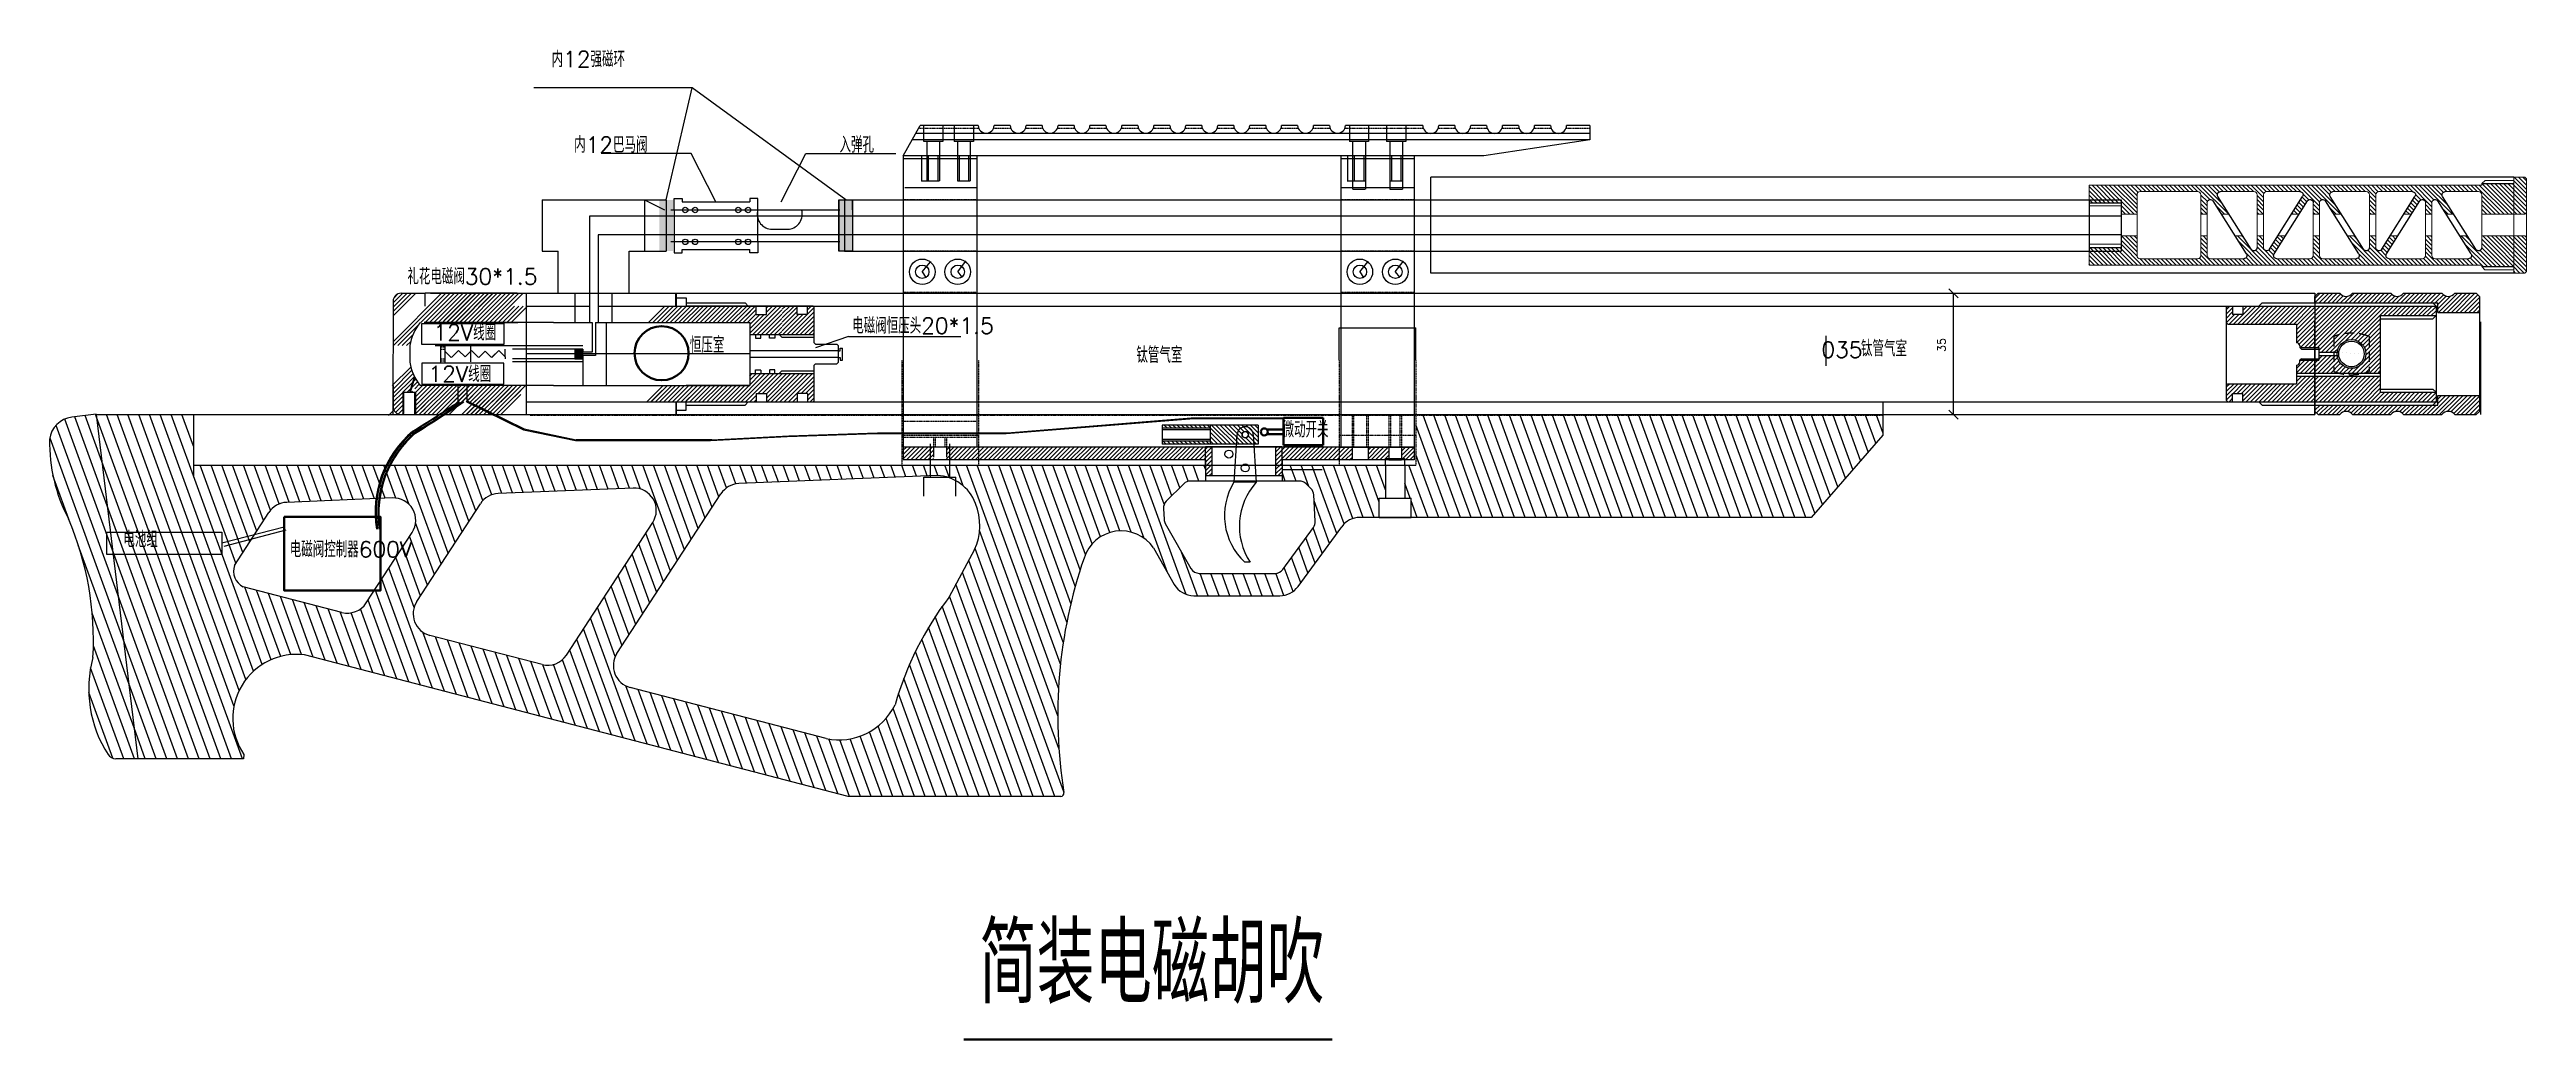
# Model space of a CAD drawing. Header units: millimetres. Extents: x -58888 to 139371, y -43158 to 38068.
# Drawn here: x 61823 to 139371, y -43158 to -12162 of the extents above; entities that cross this region are included whole.
import ezdxf

# ---------------------------------------------------------------- set-up
doc = ezdxf.new("R2010")
doc.units = ezdxf.units.MM
doc.linetypes.add('HIDDEN', pattern=[9.525, 6.35, -3.175])
doc.layers.add('图层2', color=108, linetype='Continuous')
doc.layers.add('标注线', color=3, linetype='Continuous', lineweight=13)
doc.styles.get("Standard").update_dxf_attribs({"font": 'txt', "bigfont": 'gbcbig.shx'})
doc.dimstyles.new('ISO-25', dxfattribs={"dimtxt": 2.5, "dimasz": 2.5, "dimexe": 1.25, "dimexo": 0.625, "dimtad": 1, "dimtxsty": 'Standard', "dimcen": 2.5, "dimadec": 0, "dimazin": 0, "dimtfac": 1, "dimtmove": 0, "dimatfit": 3, "dimfxl": 1, "dimarcsym": 0})
pattern_1 = [(45, (309.1866, -1181.3546), (-0.6735192, 0.6735192), [])]

msp = doc.modelspace()

# ---------------------------------------------------------------- texts
at = {"layer": '图层2', "color": 6}
for s, height, p in [('内12强磁环', 500, (77541.768, -12714.108)), ('内12巴马阀', 500, (78247.292, -15392.012)), ('入弹孔 ', 500, (86554.429, -15392.012)), ('礼花电磁阀30*1.5', 500, (73026.32, -19518.529)), ('12V线圈', 500, (73841.793, -21271.914)), ('电磁阀恒压头20*1.5', 500, (86952.673, -21058.789)), ('恒压室', 500, (81870.255, -21659.956)), ('钛管气室', 500, (95850.307, -21974.343)), ('钛管气室', 500, (118536.19, -21771.41)), ('12V线圈', 500, (73685.946, -22571.473)), ('微动开关', 500, (100426.186, -24309.126)), ('电池组', 500, (64130.799, -27748.6)), ('电磁阀控制器600V', 500, (69342.666, -28061.117)), ('简装电磁胡吹', 2500, (90932.716, -42032.846))]:
    msp.add_text(s, height=height, dxfattribs=at).set_placement(p)
at = {"layer": '图层2', "color": 6, "linetype": 'ByBlock', "insert": (117939.157, -21561.397), "char_height": 500, "attachment_point": 5}
msp.add_mtext('035', dxfattribs=at)
at = {"layer": '图层2', "color": 6, "linetype": 'ByBlock', "insert": (121061.989, -21413.52), "char_height": 250, "attachment_point": 5, "rotation": 90}
msp.add_mtext('35', dxfattribs=at)

# ---------------------------------------------------------------- blocks, each defined once
blk = doc.blocks.new('*D278')
at = {"layer": 'Defpoints', "color": 0, "linetype": 'ByBlock'}
for p in [(102202, -20882), (102202, -21889), (104602, -21889)]:
    blk.add_point(p, dxfattribs=at)
at = {"layer": '图层2', "color": 0, "linetype": 'ByBlock', "lineweight": -2}
for p, q in [((102202, -21888), (102202, -20880)), ((104599, -20882), (102204, -20882)), ((104602, -21888), (104602, -20880))]:
    blk.add_line(p, q, dxfattribs=at)
at = {"layer": '图层2', "color": 0, "linetype": 'ByBlock'}
for points in [[(102204, -20881), (102204, -20882), (102202, -20882)], [(104599, -20881), (104599, -20882), (104602, -20882)]]:
    blk.add_solid(points, dxfattribs=at)
at = {"layer": '图层2', "color": 0, "linetype": 'ByBlock', "insert": (103402, -20880), "char_height": 2.5, "attachment_point": 5}
blk.add_mtext('2400', dxfattribs=at)
blk = doc.blocks.new('*D282')
at = {"layer": 'Defpoints', "color": 0, "linetype": 'ByBlock'}
for p in [(100410, -24590), (98010, -25176), (100410, -25176)]:
    blk.add_point(p, dxfattribs=at)
at = {"layer": '图层2', "color": 0, "linetype": 'ByBlock', "lineweight": -2}
for p, q in [((98010, -25176), (98010, -24589)), ((98013, -24590), (100408, -24590)), ((100410, -25176), (100410, -24589))]:
    blk.add_line(p, q, dxfattribs=at)
at = {"layer": '图层2', "color": 0, "linetype": 'ByBlock'}
for points in [[(98013, -24590), (98013, -24591), (98010, -24590)], [(100408, -24590), (100408, -24591), (100410, -24590)]]:
    blk.add_solid(points, dxfattribs=at)
at = {"layer": '图层2', "color": 0, "linetype": 'ByBlock', "insert": (99210, -24588), "char_height": 2.5, "attachment_point": 5}
blk.add_mtext('2400', dxfattribs=at)
blk = doc.blocks.new('*D283')
at = {"layer": 'Defpoints', "color": 0, "linetype": 'ByBlock'}
for p in [(103652, -25176), (104252, -24964), (104252, -25176)]:
    blk.add_point(p, dxfattribs=at)
at = {"layer": '图层2', "color": 0, "linetype": 'ByBlock', "lineweight": -2}
for p, q in [((103652, -25176), (103652, -24963)), ((103654, -24964), (104249, -24964)), ((104252, -25176), (104252, -24963))]:
    blk.add_line(p, q, dxfattribs=at)
at = {"layer": '图层2', "color": 0, "linetype": 'ByBlock'}
for points in [[(103654, -24964), (103654, -24965), (103652, -24964)], [(104249, -24964), (104249, -24965), (104252, -24964)]]:
    blk.add_solid(points, dxfattribs=at)
at = {"layer": '图层2', "color": 0, "linetype": 'ByBlock', "insert": (103952, -24962), "char_height": 2.5, "attachment_point": 5}
blk.add_mtext('%%C600', dxfattribs=at)
blk = doc.blocks.new('*D304')
at = {"layer": 'Defpoints', "color": 0, "linetype": 'ByBlock'}
for p in [(89286, -15488), (89121, -16288), (89286, -16288)]:
    blk.add_point(p, dxfattribs=at)
at = {"layer": '图层2', "color": 0, "linetype": 'ByBlock', "lineweight": -2}
for p, q in [((89286, -15488), (89119, -15488)), ((89121, -15490), (89121, -16285)), ((89286, -16288), (89119, -16288))]:
    blk.add_line(p, q, dxfattribs=at)
at = {"layer": '图层2', "color": 0, "linetype": 'ByBlock'}
for points in [[(89120, -15490), (89121, -15490), (89121, -15488)], [(89120, -16285), (89121, -16285), (89121, -16288)]]:
    blk.add_solid(points, dxfattribs=at)
at = {"layer": '图层2', "color": 0, "linetype": 'ByBlock', "insert": (89119, -15888), "char_height": 2.5, "attachment_point": 5, "rotation": 90}
blk.add_mtext('800', dxfattribs=at)
blk = doc.blocks.new('*D305')
at = {"layer": 'Defpoints', "color": 0, "linetype": 'ByBlock'}
for p in [(89147, -19121), (89399, -18811)]:
    blk.add_point(p, dxfattribs=at)
at = {"layer": '图层2', "color": 0, "linetype": 'ByBlock', "lineweight": -2}
for p, q in [((89147, -19121), (89399, -18811)), ((89408, -18799), (89400, -18809))]:
    blk.add_line(p, q, dxfattribs=at)
at = {"layer": '图层2', "color": 0, "linetype": 'ByBlock'}
blk.add_solid([(89400, -18809), (89401, -18809), (89399, -18811)], dxfattribs=at)
at = {"layer": '图层2', "color": 0, "linetype": 'ByBlock', "insert": (89404, -18802), "char_height": 2.5, "attachment_point": 5, "rotation": 50.89708}
blk.add_mtext('R400', dxfattribs=at)
blk = doc.blocks.new('*D306')
at = {"layer": 'Defpoints', "color": 0, "linetype": 'ByBlock'}
for p in [(89147, -19121), (89263, -19296)]:
    blk.add_point(p, dxfattribs=at)
at = {"layer": '图层2', "color": 0, "linetype": 'ByBlock', "lineweight": -2}
for p, q in [((89147, -19121), (89263, -19296)), ((89271, -19308), (89264, -19298))]:
    blk.add_line(p, q, dxfattribs=at)
at = {"layer": '图层2', "color": 0, "linetype": 'ByBlock'}
blk.add_solid([(89265, -19298), (89264, -19298), (89263, -19296)], dxfattribs=at)
at = {"layer": '图层2', "color": 0, "linetype": 'ByBlock', "insert": (89270, -19303), "char_height": 2.5, "attachment_point": 5, "rotation": 303.70632}
blk.add_mtext('R210', dxfattribs=at)
blk = doc.blocks.new('*D307')
at = {"layer": 'Defpoints', "color": 0, "linetype": 'ByBlock'}
for p in [(90257, -19121), (90384, -19288)]:
    blk.add_point(p, dxfattribs=at)
at = {"layer": '图层2', "color": 0, "linetype": 'ByBlock', "lineweight": -2}
for p, q in [((90257, -19121), (90384, -19288)), ((90393, -19300), (90386, -19290))]:
    blk.add_line(p, q, dxfattribs=at)
at = {"layer": '图层2', "color": 0, "linetype": 'ByBlock'}
blk.add_solid([(90386, -19290), (90385, -19291), (90384, -19288)], dxfattribs=at)
at = {"layer": '图层2', "color": 0, "linetype": 'ByBlock', "insert": (90392, -19295), "char_height": 2.5, "attachment_point": 5, "rotation": 307.15657}
blk.add_mtext('R210', dxfattribs=at)
blk = doc.blocks.new('*D308')
at = {"layer": 'Defpoints', "color": 0, "linetype": 'ByBlock'}
for p in [(90257, -19121), (90500, -18803)]:
    blk.add_point(p, dxfattribs=at)
at = {"layer": '图层2', "color": 0, "linetype": 'ByBlock', "lineweight": -2}
for p, q in [((90257, -19121), (90500, -18803)), ((90509, -18791), (90501, -18801))]:
    blk.add_line(p, q, dxfattribs=at)
at = {"layer": '图层2', "color": 0, "linetype": 'ByBlock'}
blk.add_solid([(90501, -18801), (90502, -18801), (90500, -18803)], dxfattribs=at)
at = {"layer": '图层2', "color": 0, "linetype": 'ByBlock', "insert": (90504, -18794), "char_height": 2.5, "attachment_point": 5, "rotation": 52.67459}
blk.add_mtext('R400', dxfattribs=at)
blk = doc.blocks.new('*D309')
at = {"layer": 'Defpoints', "color": 0, "linetype": 'ByBlock'}
for p in [(102621, -15488), (102455, -16288), (102621, -16288)]:
    blk.add_point(p, dxfattribs=at)
at = {"layer": '图层2', "color": 0, "linetype": 'ByBlock', "lineweight": -2}
for p, q in [((102620, -15488), (102453, -15488)), ((102455, -15490), (102455, -16285)), ((102620, -16288), (102453, -16288))]:
    blk.add_line(p, q, dxfattribs=at)
at = {"layer": '图层2', "color": 0, "linetype": 'ByBlock'}
for points in [[(102454, -15490), (102455, -15490), (102455, -15488)], [(102454, -16285), (102455, -16285), (102455, -16288)]]:
    blk.add_solid(points, dxfattribs=at)
at = {"layer": '图层2', "color": 0, "linetype": 'ByBlock', "insert": (102453, -15888), "char_height": 2.5, "attachment_point": 5, "rotation": 90}
blk.add_mtext('800', dxfattribs=at)
blk = doc.blocks.new('*D310')
at = {"layer": 'Defpoints', "color": 0, "linetype": 'ByBlock'}
for p in [(102621, -16288), (103021, -16288), (103021, -16533)]:
    blk.add_point(p, dxfattribs=at)
at = {"layer": '图层2', "color": 0, "linetype": 'ByBlock', "lineweight": -2}
for p, q in [((102621, -16288), (102621, -16534)), ((102623, -16533), (103018, -16533)), ((103021, -16288), (103021, -16534))]:
    blk.add_line(p, q, dxfattribs=at)
at = {"layer": '图层2', "color": 0, "linetype": 'ByBlock'}
for points in [[(102623, -16532), (102623, -16533), (102621, -16533)], [(103018, -16532), (103018, -16533), (103021, -16533)]]:
    blk.add_solid(points, dxfattribs=at)
at = {"layer": '图层2', "color": 0, "linetype": 'ByBlock', "insert": (102821, -16531), "char_height": 2.5, "attachment_point": 5}
blk.add_mtext('M400', dxfattribs=at)
blk = doc.blocks.new('*D311')
at = {"layer": 'Defpoints', "color": 0, "linetype": 'ByBlock'}
for p in [(103783, -16288), (104183, -16288), (104183, -16533)]:
    blk.add_point(p, dxfattribs=at)
at = {"layer": '图层2', "color": 0, "linetype": 'ByBlock', "lineweight": -2}
for p, q in [((103783, -16288), (103783, -16534)), ((103786, -16533), (104181, -16533)), ((104183, -16288), (104183, -16534))]:
    blk.add_line(p, q, dxfattribs=at)
at = {"layer": '图层2', "color": 0, "linetype": 'ByBlock'}
for points in [[(103786, -16532), (103786, -16533), (103783, -16533)], [(104181, -16532), (104181, -16533), (104183, -16533)]]:
    blk.add_solid(points, dxfattribs=at)
at = {"layer": '图层2', "color": 0, "linetype": 'ByBlock', "insert": (103983, -16531), "char_height": 2.5, "attachment_point": 5}
blk.add_mtext('M400', dxfattribs=at)
blk = doc.blocks.new('*D274')
at = {"layer": 'Defpoints', "color": 0, "linetype": 'ByBlock'}
for p in [(102847, -19121), (103099, -18811)]:
    blk.add_point(p, dxfattribs=at)
at = {"layer": '图层2', "color": 0, "linetype": 'ByBlock', "lineweight": -2}
for p, q in [((102847, -19121), (103099, -18811)), ((103108, -18799), (103100, -18809))]:
    blk.add_line(p, q, dxfattribs=at)
at = {"layer": '图层2', "color": 0, "linetype": 'ByBlock'}
blk.add_solid([(103100, -18809), (103101, -18809), (103099, -18811)], dxfattribs=at)
at = {"layer": '图层2', "color": 0, "linetype": 'ByBlock', "insert": (103104, -18802), "char_height": 2.5, "attachment_point": 5, "rotation": 50.89708}
blk.add_mtext('R400', dxfattribs=at)
blk = doc.blocks.new('*D275')
at = {"layer": 'Defpoints', "color": 0, "linetype": 'ByBlock'}
for p in [(102847, -19121), (102963, -19296)]:
    blk.add_point(p, dxfattribs=at)
at = {"layer": '图层2', "color": 0, "linetype": 'ByBlock', "lineweight": -2}
for p, q in [((102847, -19121), (102963, -19296)), ((102971, -19308), (102964, -19298))]:
    blk.add_line(p, q, dxfattribs=at)
at = {"layer": '图层2', "color": 0, "linetype": 'ByBlock'}
blk.add_solid([(102965, -19298), (102964, -19298), (102963, -19296)], dxfattribs=at)
at = {"layer": '图层2', "color": 0, "linetype": 'ByBlock', "insert": (102970, -19303), "char_height": 2.5, "attachment_point": 5, "rotation": 303.70632}
blk.add_mtext('R210', dxfattribs=at)
blk = doc.blocks.new('*D276')
at = {"layer": 'Defpoints', "color": 0, "linetype": 'ByBlock'}
for p in [(103957, -19121), (104084, -19288)]:
    blk.add_point(p, dxfattribs=at)
at = {"layer": '图层2', "color": 0, "linetype": 'ByBlock', "lineweight": -2}
for p, q in [((103957, -19121), (104084, -19288)), ((104093, -19300), (104086, -19290))]:
    blk.add_line(p, q, dxfattribs=at)
at = {"layer": '图层2', "color": 0, "linetype": 'ByBlock'}
blk.add_solid([(104086, -19290), (104085, -19291), (104084, -19288)], dxfattribs=at)
at = {"layer": '图层2', "color": 0, "linetype": 'ByBlock', "insert": (104092, -19295), "char_height": 2.5, "attachment_point": 5, "rotation": 307.15657}
blk.add_mtext('R210', dxfattribs=at)
blk = doc.blocks.new('*D277')
at = {"layer": 'Defpoints', "color": 0, "linetype": 'ByBlock'}
for p in [(103957, -19121), (104200, -18803)]:
    blk.add_point(p, dxfattribs=at)
at = {"layer": '图层2', "color": 0, "linetype": 'ByBlock', "lineweight": -2}
for p, q in [((103957, -19121), (104200, -18803)), ((104209, -18791), (104201, -18801))]:
    blk.add_line(p, q, dxfattribs=at)
at = {"layer": '图层2', "color": 0, "linetype": 'ByBlock'}
blk.add_solid([(104201, -18801), (104202, -18801), (104200, -18803)], dxfattribs=at)
at = {"layer": '图层2', "color": 0, "linetype": 'ByBlock', "insert": (104204, -18794), "char_height": 2.5, "attachment_point": 5, "rotation": 52.67459}
blk.add_mtext('R400', dxfattribs=at)
blk = doc.blocks.new('fdggg')
at = {"layer": '图层2', "linetype": 'ByBlock'}
h = blk.add_hatch(dxfattribs=at)
h.set_pattern_fill('ANSI31', color=4, scale=0.3)
h.set_pattern_definition([(45, (-551.4656, -559.2974), (-0.6735192, 0.6735192), [])])
h.paths.add_polyline_path([(920.04, -2768.85), (836.96, -2768.85), (836.96, -2772.85), (918.04, -2772.85), (918.04, -2777.85), (920.04, -2777.85)])
h.paths.add_polyline_path([(832.96, -2768.85), (823.46, -2768.85), (823.46, -2772.85), (832.96, -2772.85)])
h.paths.add_polyline_path([(963.96, -2772.85), (963.96, -2768.85), (940.04, -2768.85), (940.04, -2777.85), (942.04, -2777.85), (942.04, -2772.85)])
h.paths.add_polyline_path([(979.46, -2768.85), (979.46, -2772.85), (983.46, -2772.85), (983.46, -2768.85)])
h.paths.add_polyline_path([(975.46, -2772.85), (975.46, -2768.85), (968.96, -2768.85), (968.96, -2772.85)])
at = {"layer": '图层2', "color": 6, "linetype": 'ByBlock'}
for p, q in [((983.46, -2768.85), (823.46, -2768.85)), ((823.46, -2768.85), (823.46, -2772.85)), ((918.04, -2772.85), (823.46, -2772.85)), ((918.04, -2772.85), (918.04, -2777.85)), ((920.04, -2768.85), (920.04, -2777.85)), ((940.04, -2768.85), (940.04, -2777.85)), ((983.46, -2772.85), (942.04, -2772.85)), ((942.04, -2772.85), (942.04, -2777.85)), ((983.46, -2768.85), (983.46, -2772.85)), ((942.04, -2777.85), (918.04, -2777.85))]:
    blk.add_line(p, q, dxfattribs=at)
at = {"layer": '图层2', "color": 1, "linetype": 'HIDDEN', "ltscale": 0.5}
for p, q in [((832.96, -2768.85), (832.96, -2772.85)), ((836.96, -2768.85), (836.96, -2772.85))]:
    blk.add_line(p, q, dxfattribs=at)
at = {"layer": '图层2', "color": 3, "linetype": 'ByBlock'}
for p, q in [((963.96, -2768.85), (963.96, -2772.85)), ((968.96, -2768.85), (968.96, -2772.85)), ((975.46, -2768.85), (975.46, -2772.85)), ((979.46, -2768.85), (979.46, -2772.85))]:
    blk.add_line(p, q, dxfattribs=at)
at = {"layer": '图层2', "color": 2, "linetype": 'ByBlock'}
for centre in [(925.43, -2771.03), (930.53, -2775.34)]:
    blk.add_circle(centre, 1.25, dxfattribs=at)
blk = doc.blocks.new('fghhjjj')
at = {"layer": '图层2', "color": 6, "linetype": 'ByBlock'}
for p, q in [((2034.67, -2742.64), (2035.61, -2727.74)), ((2040.61, -2727.74), (2041.56, -2742.64)), ((2041.56, -2742.64), (2034.54, -2742.64)), ((2039.61, -2767.64), (2037.99, -2767.64))]:
    blk.add_line(p, q, dxfattribs=at)
at = {"layer": '图层2', "color": 1, "linetype": 'ByBlock'}
for centre, radius in [((2038.11, -2727.74), 1), ((2038.11, -2738.14), 1.25)]:
    blk.add_circle(centre, radius, dxfattribs=at)
at = {"layer": '图层2', "color": 6, "linetype": 'ByBlock'}
for centre, radius, start, end in [((2038.11, -2727.74), 2.5, 0, 180), ((2051.48, -2753.04), 19.88, 148.44554, 227.25158), ((2056.81, -2756.4), 20.54, 137.94616, 213.16568)]:
    blk.add_arc(centre, radius, start, end, dxfattribs=at)
blk = doc.blocks.new('fghghhhh')
at = {"layer": '图层2', "linetype": 'ByBlock'}
h = blk.add_hatch(dxfattribs=at)
h.set_pattern_fill('ANSI31', color=4, scale=0.3)
h.set_pattern_definition(pattern_1)
h.paths.add_polyline_path([(1647.86, -2710.7), (1647.86, -2708.7), (1643.86, -2708.7), (1643.86, -2714.7), (1647.86, -2714.7), (1647.86, -2712.7, -0.414214), (1646.86, -2711.7, -0.414214)])
h = blk.add_hatch(dxfattribs=at)
h.set_pattern_fill('ANSI31', color=4, scale=0.3)
h.set_pattern_definition(pattern_1)
h.paths.add_polyline_path([(1658.86, -2708.7), (1647.86, -2708.7), (1647.86, -2710.7, -0.414214), (1648.86, -2711.7, -0.414214), (1647.86, -2712.7), (1647.86, -2714.7), (1658.86, -2714.7)])
h.paths.add_polyline_path([(1673.86, -2708.7), (1658.86, -2708.7), (1658.86, -2709.7), (1673.86, -2709.7)])
h.paths.add_polyline_path([(1673.86, -2713.7), (1658.86, -2713.7), (1658.86, -2714.7), (1673.86, -2714.7)])
at = {"layer": '图层2', "color": 44, "linetype": 'ByBlock'}
for p, q in [((1643.86, -2708.7), (1673.86, -2708.7)), ((1643.86, -2708.7), (1643.86, -2714.7)), ((1658.86, -2708.7), (1658.86, -2714.7)), ((1658.86, -2709.7), (1673.86, -2709.7)), ((1658.86, -2710.2), (1673.86, -2710.2)), ((1658.86, -2713.2), (1673.86, -2713.2)), ((1658.86, -2713.7), (1673.86, -2713.7)), ((1673.86, -2708.7), (1673.86, -2714.7)), ((1643.86, -2714.7), (1673.86, -2714.7))]:
    blk.add_line(p, q, dxfattribs=at)
at = {"layer": '图层2', "color": 1, "linetype": 'ByBlock'}
blk.add_circle((1647.86, -2711.7), 1, dxfattribs=at)
blk = doc.blocks.new('ghjhjkk')
at = {"layer": '图层2', "linetype": 'ByBlock'}
h = blk.add_hatch(dxfattribs=at)
h.set_pattern_fill('ANSI31', color=4, scale=0.3)
h.set_pattern_definition([(45, (7450.5657, -2124.3686), (-0.6735192, 0.6735192), [])])
h.paths.add_polyline_path([(9061.66, -2377.02), (9051.66, -2377.02), (9051.66, -2386.62), (9061.66, -2386.62), (9061.66, -2386.12), (9184.59, -2386.12), (9184.59, -2380.62), (9174.59, -2380.62), (9174.59, -2377.02), (9169.59, -2377.02), (9169.59, -2383.12, -0.414214), (9168.59, -2384.12), (9150.59, -2384.12, -0.414214), (9149.59, -2383.12), (9149.59, -2377.02), (9147.59, -2377.02), (9147.59, -2383.12, -0.414214), (9146.59, -2384.12), (9136.18, -2384.12, -0.590203), (9135.33, -2382.59), (9138.84, -2377.02), (9136.47, -2377.02), (9133.85, -2381.19, -0.752207), (9132, -2380.66), (9132, -2377.02), (9130, -2377.02), (9130, -2380.66, -0.752207), (9128.16, -2381.19), (9125.53, -2377.02), (9123.17, -2377.02), (9126.68, -2382.59, -0.590203), (9125.83, -2384.12), (9115.42, -2384.12, -0.414214), (9114.42, -2383.12), (9114.42, -2377.02), (9112.42, -2377.02), (9112.42, -2383.12, -0.414214), (9111.42, -2384.12), (9101.01, -2384.12, -0.590203), (9100.16, -2382.59), (9103.67, -2377.02), (9101.3, -2377.02), (9098.68, -2381.19, -0.752207), (9096.83, -2380.66), (9096.83, -2377.02), (9094.83, -2377.02), (9094.83, -2380.66, -0.752207), (9092.99, -2381.19), (9090.36, -2377.02), (9088, -2377.02), (9091.5, -2382.59, -0.590203), (9090.66, -2384.12), (9080.25, -2384.12, -0.414214), (9079.25, -2383.12), (9079.25, -2377.02), (9077.25, -2377.02), (9077.25, -2383.12, -0.414214), (9076.25, -2384.12), (9065.83, -2384.12, -0.590203), (9064.99, -2382.59), (9068.49, -2377.02), (9066.13, -2377.02), (9063.51, -2381.19, -0.752207), (9061.66, -2380.66)])
h.paths.add_polyline_path([(9061.66, -2364.12, -0.414214), (9062.66, -2363.12), (9073.07, -2363.12, -0.590203), (9073.92, -2364.66), (9070.41, -2370.22), (9072.77, -2370.22), (9075.4, -2366.06, -0.752207), (9077.25, -2366.59), (9077.25, -2370.22), (9079.25, -2370.22), (9079.25, -2366.59, -0.752207), (9081.09, -2366.06), (9083.72, -2370.22), (9086.08, -2370.22), (9082.57, -2364.66, -0.590203), (9083.42, -2363.12), (9093.83, -2363.12, -0.414214), (9094.83, -2364.12), (9094.83, -2370.22), (9096.83, -2370.22), (9096.83, -2364.12, -0.414214), (9097.83, -2363.12), (9108.24, -2363.12, -0.590203), (9109.09, -2364.66), (9105.58, -2370.22), (9107.95, -2370.22), (9110.57, -2366.06, -0.752207), (9112.42, -2366.59), (9112.42, -2370.22), (9114.42, -2370.22), (9114.42, -2366.59, -0.752207), (9116.26, -2366.06), (9118.89, -2370.22), (9121.25, -2370.22), (9117.75, -2364.66, -0.590203), (9118.59, -2363.12), (9129, -2363.12, -0.414214), (9130, -2364.12), (9130, -2370.22), (9132, -2370.22), (9132, -2364.12, -0.414214), (9133, -2363.12), (9143.42, -2363.12, -0.590203), (9144.26, -2364.66), (9140.76, -2370.22), (9143.12, -2370.22), (9145.74, -2366.06, -0.752207), (9147.59, -2366.59), (9147.59, -2370.22), (9149.59, -2370.22), (9149.59, -2364.12, -0.414214), (9150.59, -2363.12), (9168.59, -2363.12, -0.414214), (9169.59, -2364.12), (9169.59, -2370.22), (9174.59, -2370.22), (9174.59, -2366.62), (9184.59, -2366.62), (9184.59, -2361.12), (9061.66, -2361.12), (9061.66, -2360.62), (9051.66, -2360.62), (9051.66, -2370.22), (9061.66, -2370.22)])
h.paths.add_polyline_path([(9047.66, -2388.12), (9048.16, -2388.62), (9051.66, -2388.62), (9051.66, -2377.02), (9047.66, -2377.02)])
h.paths.add_polyline_path([(9047.66, -2369.72), (9048.16, -2370.22), (9051.66, -2370.22), (9051.66, -2358.62), (9047.66, -2358.62)])
at = {"layer": '图层2', "color": 2, "linetype": 'ByBlock'}
for p, q in [((9061.66, -2360.62), (9051.66, -2360.62)), ((9047.66, -2369.72), (9048.16, -2370.22)), ((9061.66, -2386.62), (9051.66, -2386.62))]:
    blk.add_line(p, q, dxfattribs=at)
at = {"layer": '图层2', "color": 3, "linetype": 'ByBlock'}
for p, q in [((9063.51, -2381.19), (9073.92, -2364.66)), ((9092.99, -2381.19), (9082.57, -2364.66)), ((9098.68, -2381.19), (9109.09, -2364.66)), ((9128.16, -2381.19), (9117.75, -2364.66)), ((9133.85, -2381.19), (9144.26, -2364.66)), ((9064.99, -2382.59), (9075.4, -2366.06)), ((9091.5, -2382.59), (9081.09, -2366.06)), ((9100.16, -2382.59), (9110.57, -2366.06)), ((9126.68, -2382.59), (9116.26, -2366.06)), ((9135.33, -2382.59), (9145.74, -2366.06)), ((9184.59, -2366.62), (9174.59, -2366.62)), ((9184.59, -2380.62), (9174.59, -2380.62))]:
    blk.add_line(p, q, dxfattribs=at)
for centre, start, end in [((9073.07, -2364.12), 327.803, 90), ((9083.42, -2364.12), 90, 212.197), ((9108.24, -2364.12), 327.803, 90), ((9118.59, -2364.12), 90, 212.197), ((9143.42, -2364.12), 327.803, 90), ((9076.25, -2366.59), 0, 147.803), ((9080.25, -2366.59), 32.197, 180), ((9111.42, -2366.59), 0, 147.803), ((9115.42, -2366.59), 32.197, 180), ((9146.59, -2366.59), 0, 147.803), ((9062.66, -2380.66), 180, 327.803), ((9093.83, -2380.66), 212.197, 0), ((9097.83, -2380.66), 180, 327.803), ((9129, -2380.66), 212.197, 0), ((9133, -2380.66), 180, 327.803), ((9065.83, -2383.12), 147.803, 270), ((9090.66, -2383.12), 270, 32.197), ((9101.01, -2383.12), 147.803, 270), ((9125.83, -2383.12), 270, 32.197), ((9136.18, -2383.12), 147.803, 270)]:
    blk.add_arc(centre, 1, start, end, dxfattribs=at)
at = {"layer": '标注线', "color": 3}
for p, q in [((9047.66, -2359.12), (9048.16, -2358.62)), ((9047.66, -2359.12), (9047.66, -2388.12)), ((9048.16, -2358.62), (9051.66, -2358.62)), ((9051.66, -2358.62), (9051.66, -2388.62)), ((9051.66, -2359.62), (9060.54, -2359.62)), ((9061.66, -2360.62), (9060.54, -2359.62)), ((9061.66, -2360.62), (9061.66, -2361.12)), ((9061.66, -2361.12), (9184.59, -2361.12)), ((9061.66, -2364.12), (9061.66, -2380.66)), ((9062.66, -2363.12), (9073.07, -2363.12)), ((9083.42, -2363.12), (9093.83, -2363.12)), ((9094.83, -2364.12), (9094.83, -2380.66)), ((9096.83, -2364.12), (9096.83, -2380.66)), ((9097.83, -2363.12), (9108.24, -2363.12)), ((9118.59, -2363.12), (9129, -2363.12)), ((9130, -2364.12), (9130, -2380.66)), ((9132, -2364.12), (9132, -2380.66)), ((9133, -2363.12), (9143.42, -2363.12)), ((9149.59, -2364.12), (9149.59, -2383.12)), ((9150.59, -2363.12), (9168.59, -2363.12)), ((9169.59, -2364.12), (9169.59, -2383.12)), ((9184.59, -2361.12), (9184.59, -2367.62)), ((9048.16, -2370.22), (9061.66, -2370.22)), ((9070.41, -2370.22), (9072.77, -2370.22)), ((9077.25, -2366.59), (9077.25, -2383.12)), ((9077.25, -2370.22), (9079.25, -2370.22)), ((9079.25, -2366.59), (9079.25, -2383.12)), ((9086.08, -2370.22), (9083.72, -2370.22)), ((9094.83, -2370.22), (9096.83, -2370.22)), ((9105.58, -2370.22), (9107.95, -2370.22)), ((9112.42, -2366.59), (9112.42, -2383.12)), ((9114.42, -2370.22), (9112.42, -2370.22)), ((9114.42, -2366.59), (9114.42, -2383.12)), ((9121.25, -2370.22), (9118.89, -2370.22)), ((9132, -2370.22), (9130, -2370.22)), ((9140.76, -2370.22), (9143.12, -2370.22)), ((9147.59, -2366.59), (9147.59, -2383.12)), ((9149.59, -2370.22), (9147.59, -2370.22)), ((9169.59, -2370.22), (9174.59, -2370.22)), ((9174.59, -2366.62), (9174.59, -2380.62)), ((9047.66, -2377.52), (9048.16, -2377.02)), ((9048.16, -2377.02), (9061.66, -2377.02)), ((9066.13, -2377.02), (9068.49, -2377.02)), ((9077.25, -2377.02), (9079.25, -2377.02)), ((9090.36, -2377.02), (9088, -2377.02)), ((9094.83, -2377.02), (9096.83, -2377.02)), ((9101.3, -2377.02), (9103.67, -2377.02)), ((9114.42, -2377.02), (9112.42, -2377.02)), ((9125.53, -2377.02), (9123.17, -2377.02)), ((9132, -2377.02), (9130, -2377.02)), ((9136.47, -2377.02), (9138.84, -2377.02)), ((9149.59, -2377.02), (9147.59, -2377.02)), ((9169.59, -2377.02), (9174.59, -2377.02)), ((9184.59, -2379.62), (9184.59, -2386.12)), ((9048.16, -2388.62), (9047.66, -2388.12)), ((9051.66, -2384.62), (9051.66, -2386.62)), ((9051.66, -2387.62), (9060.65, -2387.62)), ((9061.66, -2386.62), (9060.65, -2387.62)), ((9061.66, -2386.12), (9184.59, -2386.12)), ((9061.66, -2386.12), (9061.66, -2386.62)), ((9065.83, -2384.12), (9076.25, -2384.12)), ((9080.25, -2384.12), (9090.66, -2384.12)), ((9101.01, -2384.12), (9111.42, -2384.12)), ((9115.42, -2384.12), (9125.83, -2384.12)), ((9136.18, -2384.12), (9146.59, -2384.12)), ((9150.59, -2384.12), (9168.59, -2384.12)), ((9048.16, -2388.62), (9051.66, -2388.62))]:
    blk.add_line(p, q, dxfattribs=at)
at = {"layer": '标注线', "color": 4}
for p, q in [((9174.59, -2367.62), (9184.59, -2367.62)), ((9184.59, -2367.62), (9184.59, -2379.62)), ((9174.59, -2379.62), (9184.59, -2379.62))]:
    blk.add_line(p, q, dxfattribs=at)
at = {"layer": '标注线', "color": 3}
for centre, start, end in [((9062.66, -2364.12), 90, 180), ((9093.83, -2364.12), 0, 90), ((9097.83, -2364.12), 90, 180), ((9129, -2364.12), 0, 90), ((9133, -2364.12), 90, 180), ((9150.59, -2364.12), 90, 180), ((9168.59, -2364.12), 0, 90), ((9076.25, -2383.12), 270, 0), ((9080.25, -2383.12), 180, 270), ((9111.42, -2383.12), 270, 0), ((9115.42, -2383.12), 180, 270), ((9146.59, -2383.12), 270, 0), ((9150.59, -2383.12), 180, 270), ((9168.59, -2383.12), 270, 0)]:
    blk.add_arc(centre, 1, start, end, dxfattribs=at)
blk = doc.blocks.new('gfdgtrh')
at = {"layer": '图层2', "linetype": 'ByBlock'}
h = blk.add_hatch(dxfattribs=at)
h.set_pattern_fill('ANSI31', color=4, scale=0.3)
h.set_pattern_definition([(45, (8893.701, 869.9032), (-0.6735192, 0.6735192), [])])
h.paths.add_polyline_path([(10418.63, -1996.45), (10425.38, -1996.45), (10426.38, -1995.45), (10426.38, -1990.45), (10413.39, -1990.45), (10413.39, -1993.45), (10374.88, -1993.45), (10374.88, -1995.45), (10375.88, -1996.45), (10382.63, -1996.45, -0.5), (10386.63, -1996.45), (10398.63, -1996.45, -0.5), (10402.63, -1996.45), (10414.63, -1996.45, -0.5)])
h.paths.add_polyline_path([(10414.63, -1958.45), (10402.63, -1958.45, -0.5), (10398.63, -1958.45), (10386.63, -1958.45, -0.5), (10382.63, -1958.45), (10375.88, -1958.45), (10374.88, -1959.45), (10374.88, -1961.45), (10413.39, -1961.45), (10413.39, -1964.45), (10426.38, -1964.45), (10426.38, -1959.45), (10425.38, -1958.45), (10418.63, -1958.45, -0.5)])
at = {"layer": '图层2', "color": 6, "linetype": 'ByBlock'}
for p, q in [((10374.88, -1959.45), (10375.88, -1958.45)), ((10374.88, -1961.6), (10374.88, -1959.45)), ((10374.88, -1961.45), (10413.39, -1961.45)), ((10374.88, -1961.6), (10374.88, -1993.3)), ((10375.88, -1958.45), (10382.63, -1958.45)), ((10386.63, -1958.45), (10398.63, -1958.45)), ((10402.63, -1958.45), (10414.63, -1958.45)), ((10413.39, -1964.45), (10413.39, -1961.45)), ((10418.63, -1958.45), (10425.38, -1958.45)), ((10425.38, -1958.45), (10426.38, -1959.45)), ((10426.38, -1959.45), (10426.38, -1964.45)), ((10413.39, -1964.45), (10426.38, -1964.45)), ((10426.38, -1964.45), (10426.38, -1990.45)), ((10413.39, -1990.45), (10426.38, -1990.45)), ((10413.39, -1993.45), (10413.39, -1990.45)), ((10426.38, -1990.45), (10426.38, -1995.45)), ((10374.88, -1993.3), (10374.88, -1995.45)), ((10374.88, -1993.45), (10413.39, -1993.45)), ((10374.88, -1995.45), (10375.88, -1996.45)), ((10375.88, -1996.45), (10382.63, -1996.45)), ((10386.63, -1996.45), (10398.63, -1996.45)), ((10402.63, -1996.45), (10414.63, -1996.45)), ((10418.63, -1996.45), (10425.38, -1996.45)), ((10425.38, -1996.45), (10426.38, -1995.45))]:
    blk.add_line(p, q, dxfattribs=at)
at = {"layer": '图层2', "color": 4, "linetype": 'ByBlock'}
for p, q in [((10374.88, -1962.45), (10413.39, -1962.45)), ((10374.88, -1992.45), (10413.39, -1992.45))]:
    blk.add_line(p, q, dxfattribs=at)
at = {"layer": '图层2', "color": 6, "linetype": 'ByBlock'}
for centre, start, end in [((10384.63, -1956.95), 216.8699, 323.1301), ((10400.63, -1956.95), 216.8699, 323.1301), ((10416.63, -1956.95), 216.8699, 323.1301), ((10384.63, -1997.95), 36.8699, 143.1301), ((10400.63, -1997.95), 36.8699, 143.1301), ((10416.63, -1997.95), 36.8699, 143.1301)]:
    blk.add_arc(centre, 2.5, start, end, dxfattribs=at)
blk = doc.blocks.new('hfghjjj')
at = {"layer": '图层2', "linetype": 'ByBlock'}
h = blk.add_hatch(dxfattribs=at)
h.set_pattern_fill('ANSI31', color=4, scale=0.3)
h.set_pattern_definition([(45, (6018.2356, -177.67815), (-0.6735192, 0.6735192), [])])
h.paths.add_polyline_path([(10186.83, -2071.74), (10187.33, -2072.24), (10188.83, -2072.24), (10188.83, -2069.74), (10192.03, -2069.74), (10192.03, -2072.24), (10252.53, -2072.24), (10252.53, -2069.39), (10235.03, -2069.39), (10235.03, -2064.39), (10208.83, -2064.39), (10208.83, -2066.74), (10187.33, -2066.74), (10186.83, -2067.24)])
edge = h.paths.add_edge_path()
edge.add_arc((10208.83, -2059.89), 1, 270, 360)
edge.add_line((10209.83, -2059.89), (10209.83, -2059.39))
edge.add_line((10209.83, -2059.39), (10215.83, -2059.39))
edge.add_line((10215.83, -2059.39), (10215.83, -2057.89))
edge.add_line((10215.83, -2057.89), (10221.55, -2057.89))
edge.add_arc((10226.03, -2057.39), 4.5, 186.37937, 360)
edge.add_line((10230.53, -2057.39), (10235.03, -2057.39))
edge.add_line((10235.03, -2057.39), (10235.03, -2063.39))
edge.add_line((10235.03, -2063.39), (10208.83, -2063.39))
edge.add_line((10208.83, -2063.39), (10208.83, -2060.89))
edge = h.paths.add_edge_path()
edge.add_line((10209.83, -2054.89), (10209.83, -2055.39))
edge.add_line((10209.83, -2055.39), (10215.83, -2055.39))
edge.add_line((10215.83, -2055.39), (10215.83, -2056.89))
edge.add_line((10215.83, -2056.89), (10221.55, -2056.89))
edge.add_arc((10226.03, -2057.39), 4.5, 0, 173.62063, ccw=False)
edge.add_line((10230.53, -2057.39), (10235.03, -2057.39))
edge.add_line((10235.03, -2057.39), (10235.03, -2045.39))
edge.add_line((10235.03, -2045.39), (10252.53, -2045.39))
edge.add_line((10252.53, -2045.39), (10252.53, -2042.54))
edge.add_line((10252.53, -2042.54), (10192.03, -2042.54))
edge.add_line((10192.03, -2042.54), (10192.03, -2045.04))
edge.add_line((10192.03, -2045.04), (10188.83, -2045.04))
edge.add_line((10188.83, -2045.04), (10188.83, -2042.54))
edge.add_line((10188.83, -2042.54), (10186.83, -2042.54))
edge.add_line((10186.83, -2042.54), (10186.83, -2047.54))
edge.add_line((10186.83, -2047.54), (10187.33, -2048.04))
edge.add_line((10187.33, -2048.04), (10208.83, -2048.04))
edge.add_line((10208.83, -2048.04), (10208.83, -2053.89))
edge.add_arc((10208.83, -2054.89), 1, 0, 90, ccw=False)
at = {"layer": '图层2', "color": 6, "linetype": 'ByBlock'}
for p, q in [((10186.83, -2042.89), (10187.33, -2042.39)), ((10186.83, -2042.89), (10186.83, -2047.54)), ((10187.33, -2042.39), (10188.83, -2042.39)), ((10188.83, -2042.39), (10188.83, -2045.04)), ((10188.83, -2044.99), (10192.03, -2044.99)), ((10192.03, -2042.39), (10192.03, -2045.04)), ((10192.03, -2042.39), (10252.53, -2042.39)), ((10197.03, -2042.39), (10197.03, -2042.39)), ((10235.03, -2045.39), (10235.03, -2069.39)), ((10235.03, -2045.39), (10252.53, -2045.39)), ((10251.53, -2046.39), (10252.53, -2045.39)), ((10252.53, -2042.39), (10252.53, -2045.39)), ((10252.53, -2045.39), (10252.53, -2069.39)), ((10187.33, -2048.04), (10186.83, -2047.54)), ((10186.83, -2047.54), (10186.83, -2067.24)), ((10187.33, -2048.04), (10208.83, -2048.04)), ((10208.83, -2048.04), (10208.83, -2053.89)), ((10209.83, -2054.89), (10209.83, -2055.39)), ((10208.83, -2060.89), (10208.83, -2066.74)), ((10209.83, -2055.39), (10215.83, -2055.39)), ((10209.83, -2059.39), (10215.83, -2059.39)), ((10209.83, -2059.89), (10209.83, -2059.39)), ((10215.83, -2055.39), (10215.83, -2056.89)), ((10215.83, -2056.89), (10222.06, -2056.89)), ((10215.83, -2056.89), (10215.83, -2057.89)), ((10215.83, -2057.89), (10222.06, -2057.89)), ((10215.83, -2057.89), (10215.83, -2059.39)), ((10187.33, -2066.74), (10186.83, -2067.24)), ((10186.83, -2067.24), (10186.83, -2071.89)), ((10187.33, -2066.74), (10208.83, -2066.74)), ((10188.83, -2069.79), (10192.03, -2069.79)), ((10188.83, -2072.39), (10188.83, -2069.79)), ((10192.03, -2072.39), (10192.03, -2069.79)), ((10208.83, -2063.39), (10235.03, -2063.39)), ((10208.83, -2064.39), (10235.03, -2064.39)), ((10235.03, -2069.39), (10252.53, -2069.39)), ((10252.53, -2069.39), (10251.53, -2068.39)), ((10252.53, -2069.39), (10252.53, -2072.24)), ((10187.33, -2072.39), (10186.83, -2071.89)), ((10187.33, -2072.39), (10188.83, -2072.39)), ((10192.03, -2072.39), (10252.53, -2072.39)), ((10197.03, -2072.39), (10197.03, -2072.39))]:
    blk.add_line(p, q, dxfattribs=at)
at = {"layer": '图层2', "color": 4, "linetype": 'ByBlock'}
for p, q in [((10197.03, -2042.39), (10198.03, -2041.39)), ((10198.03, -2041.39), (10251.53, -2041.39)), ((10235.03, -2046.39), (10251.53, -2046.39)), ((10251.53, -2041.39), (10252.53, -2042.39)), ((10210.33, -2055.89), (10209.83, -2055.39)), ((10210.33, -2058.89), (10209.83, -2059.39)), ((10210.33, -2055.89), (10215.83, -2055.89)), ((10210.33, -2058.89), (10215.83, -2058.89)), ((10235.03, -2068.39), (10251.53, -2068.39)), ((10197.03, -2072.39), (10198.03, -2073.39)), ((10198.03, -2073.39), (10251.53, -2073.39)), ((10251.53, -2073.39), (10252.53, -2072.39))]:
    blk.add_line(p, q, dxfattribs=at)
at = {"layer": '图层2', "color": 3, "linetype": 'HIDDEN', "ltscale": 0.5}
for p, q in [((10220.53, -2051.89), (10220.53, -2062.89)), ((10231.53, -2051.89), (10231.53, -2062.89))]:
    blk.add_line(p, q, dxfattribs=at)
at = {"layer": '图层2', "color": 6, "linetype": 'ByBlock'}
for radius in [4.5, 4]:
    blk.add_circle((10226.03, -2057.39), radius, dxfattribs=at)
for centre, start, end in [((10208.83, -2054.89), 0, 90), ((10208.83, -2059.89), 270, 0)]:
    blk.add_arc(centre, 1, start, end, dxfattribs=at)
at = {"layer": '图层2', "color": 3, "linetype": 'HIDDEN', "ltscale": 0.5}
for centre, radius, start, end in [((10226.03, -2066.52), 15.62, 69.39031, 110.60969), ((10226.03, -2048.27), 15.63, 249.39031, 290.60969)]:
    blk.add_arc(centre, radius, start, end, dxfattribs=at)

# ---------------------------------------------------------------- dimensions: what is measured, and where the dimension line sits
at = {"layer": '图层2', "color": 3, "linetype": 'ByBlock'}
for base, p1, p2, picture, middle in [((89120.672, -16287.745), (89286.3, -15487.745), (89286.3, -16287.745), '*D304', (89118.797, -15887.745)), ((102454.585, -16287.745), (102620.588, -15487.745), (102620.588, -16287.745), '*D309', (102452.71, -15887.745))]:
    dim = msp.add_linear_dim(base=base, p1=p1, p2=p2, angle=90, dimstyle='ISO-25', dxfattribs=at)
    dim.commit()
    dim.dimension.update_dxf_attribs({"geometry": picture, "text_midpoint": middle})
for base, p1, p2, picture, middle in [((103020.588, -16532.688), (102620.588, -16287.745), (103020.588, -16287.745), '*D310', (102820.588, -16530.813)), ((104183.342, -16532.66), (103783.342, -16287.745), (104183.342, -16287.745), '*D311', (103983.342, -16530.785))]:
    dim = msp.add_linear_dim(base=base, p1=p1, p2=p2, text='M<>', dimstyle='ISO-25', dxfattribs=at)
    dim.commit()
    dim.dimension.update_dxf_attribs({"geometry": picture, "text_midpoint": middle})
for center, mpoint, picture, middle in [((89146.503, -19121.112), (89398.789, -18810.706), '*D305', (89403.51, -18801.925)), ((89146.503, -19121.112), (89263.04, -19295.809), '*D306', (89269.918, -19302.741)), ((90257.427, -19121.112), (90499.963, -18803.03), '*D308', (90504.409, -18794.106)), ((90257.427, -19121.112), (90384.266, -19288.479), '*D307', (90391.549, -19294.984)), ((102846.503, -19121.112), (103098.789, -18810.706), '*D274', (103103.51, -18801.925)), ((102846.503, -19121.112), (102963.04, -19295.809), '*D275', (102969.918, -19302.741)), ((103957.427, -19121.112), (104199.963, -18803.03), '*D277', (104204.409, -18794.106)), ((103957.427, -19121.112), (104084.266, -19288.479), '*D276', (104091.549, -19294.984))]:
    dim = msp.add_radius_dim(center=center, mpoint=mpoint, dimstyle='ISO-25', dxfattribs=at)
    dim.commit()
    dim.dimension.update_dxf_attribs({"geometry": picture, "text_midpoint": middle})
for base, p1, p2, picture, middle in [((102201.965, -20881.743), (104601.965, -21888.707), (102201.965, -21888.707), '*D278', (103401.965, -20879.868)), ((100410.062, -24590.163), (98010.062, -25176.264), (100410.062, -25176.264), '*D282', (99210.062, -24588.288))]:
    dim = msp.add_linear_dim(base=base, p1=p1, p2=p2, dimstyle='ISO-25', override={"dimtxt": 2.5}, dxfattribs=at)
    dim.commit()
    dim.dimension.update_dxf_attribs({"geometry": picture, "text_midpoint": middle})
dim = msp.add_linear_dim(base=(104251.965, -24964.288), p1=(103651.965, -25176.264), p2=(104251.965, -25176.264), text='%%C<>', dimstyle='ISO-25', override={"dimtxt": 2.5}, dxfattribs=at)
dim.commit()
dim.dimension.update_dxf_attribs({"geometry": '*D283', "text_midpoint": (103951.965, -24962.413)})

# ---------------------------------------------------------------- hatches: boundary and pattern name
h = msp.add_hatch(color=6)
h.set_gradient(color1=(0, 0, 255), one_color=1, tint=1)
h.paths.add_polyline_path([(80914.077, -17185.237), (80914.077, -16869.962), (81340.195, -16869.962), (81340.195, -17185.237)])
h.paths.add_polyline_path([(80914.077, -17381.915), (80914.077, -17185.237), (81340.195, -17185.237), (81340.195, -17381.915)])
h.paths.add_polyline_path([(81340.195, -17381.915), (81340.195, -17961.915), (80914.077, -17961.915), (80914.077, -17381.915)])
h.paths.add_polyline_path([(81340.195, -17961.915), (81340.195, -18469.962), (80914.077, -18469.962), (80914.077, -17961.915)])
h = msp.add_hatch(color=6)
h.set_gradient(color1=(0, 0, 255), one_color=1, tint=1)
h.paths.add_polyline_path([(86961.999, -17185.237), (86961.999, -16869.962), (86535.881, -16869.962), (86535.881, -17185.237)])
h.paths.add_polyline_path([(86961.999, -17381.915), (86961.999, -17185.237), (86535.881, -17185.237), (86535.881, -17381.915)])
h.paths.add_polyline_path([(86535.881, -17381.915), (86535.881, -17961.915), (86961.999, -17961.915), (86961.999, -17381.915)])
h.paths.add_polyline_path([(86535.881, -17961.915), (86535.881, -18469.962), (86961.999, -18469.962), (86961.999, -17961.915)])
h = msp.add_hatch(color=6)
h.set_gradient(color1=(0, 0, 255), one_color=1, tint=1)
h.paths.add_polyline_path([(78515.322, -21693.044), (78515.322, -21543.394), (78272.449, -21543.394), (78272.449, -21693.044)])
h.paths.add_polyline_path([(78515.322, -21842.693), (78515.322, -21693.044), (78272.449, -21693.044), (78272.449, -21842.693)])

# ---------------------------------------------------------------- linework, layer by layer
at = {"color": 6}
for p, q in [((81943.761, -13360.074), (76986.439, -13360.074)), ((81123.627, -16869.962), (81943.761, -13360.074)), ((86748.94, -16869.962), (81943.761, -13360.074)), ((81915.159, -15419.586), (79091.68, -15419.586)), ((82686.787, -16932.948), (81915.159, -15419.586)), ((84726.112, -16932.948), (85497.74, -15419.586)), ((85497.74, -15419.586), (88321.218, -15419.586)), ((77244.779, -16869.962), (77244.779, -18469.962)), ((80454.789, -16869.962), (80454.789, -18469.962)), ((80454.789, -16869.962), (81080.778, -17185.237)), ((81123.627, -16869.962), (81123.627, -18469.962)), ((81379.595, -17182.948), (81379.595, -16822.948)), ((81379.595, -16822.948), (81629.595, -16822.948)), ((81379.595, -16869.962), (81379.595, -16859.962)), ((81629.595, -16822.948), (81629.595, -16932.948)), ((81629.595, -16932.948), (83743.978, -16932.948)), ((83993.978, -16822.948), (83743.978, -16822.948)), ((83743.978, -16822.948), (83743.978, -16932.948)), ((83993.978, -17182.948), (83993.978, -16822.948)), ((83993.978, -18172.084), (83993.978, -16822.948)), ((86535.881, -16869.962), (86535.881, -18473.845)), ((86709.331, -16869.962), (86709.331, -18469.962)), ((86961.999, -17185.237), (86961.999, -16869.962)), ((86961.999, -16869.962), (86961.999, -18469.962)), ((78726.377, -17381.915), (78726.377, -20708.044)), ((81269.333, -17185.237), (86569.175, -17185.237)), ((81379.595, -17182.948), (81379.595, -18172.084)), ((84390.755, -17784.433), (84987.996, -17784.433)), ((77750.153, -19793.044), (77750.153, -18469.962)), ((78994.811, -17961.915), (78994.811, -20708.044)), ((79972.491, -19793.044), (79972.491, -18469.962)), ((81269.333, -18172.084), (86569.175, -18172.084)), ((81379.595, -18172.084), (81379.595, -18532.084)), ((81379.595, -18485.07), (81379.595, -18495.07)), ((81379.595, -18532.084), (81629.595, -18532.084)), ((81629.595, -18532.084), (81629.595, -18422.084)), ((81629.595, -18422.084), (83743.978, -18422.084)), ((83743.978, -18532.084), (83743.978, -18422.084)), ((83993.978, -18532.084), (83743.978, -18532.084)), ((83993.978, -18172.084), (83993.978, -18532.084)), ((72579.151, -20043.044), (72579.151, -21433.044)), ((76466.603, -19792.434), (73579.151, -19792.434)), ((73579.151, -20193.044), (73579.151, -19793.044)), ((76741.653, -19792.434), (76741.653, -23593.044)), ((76746.653, -19792.434), (77750.153, -19793.044)), ((76746.653, -19792.434), (76746.653, -23593.044)), ((78269.46, -19793.044), (78269.46, -20708.044)), ((79425.32, -19793.044), (79425.32, -20708.044)), ((81429.071, -20193.049), (81429.071, -19793.049)), ((81429.071, -19933.049), (81757.34, -19933.049)), ((81757.34, -19933.049), (81757.34, -20193.049)), ((77597.376, -20708.044), (73551.685, -20708.044)), ((77597.376, -20708.044), (78809.552, -20708.044)), ((78809.552, -20708.044), (78809.552, -21639.77)), ((78916.1, -20708.044), (78916.1, -21746.318)), ((78916.1, -20708.044), (83750.153, -20708.044)), ((79248.921, -20708.044), (79248.921, -21693.044)), ((85730.153, -20195.748), (81749.071, -20193.044)), ((72579.151, -21433.044), (72575.651, -21953.044)), ((73100.819, -21433.044), (73100.819, -21953.044)), ((73895.207, -21433.044), (78515.322, -21433.044)), ((74065.648, -21433.044), (74065.648, -21953.044)), ((74079.742, -21474.518), (74127.436, -21474.518)), ((74079.742, -21538.532), (74127.436, -21538.532)), ((74149.119, -21474.518), (74185.98, -21474.518)), ((74149.119, -21538.532), (74185.98, -21538.532)), ((74197.559, -21433.044), (74197.559, -21953.044)), ((74999.065, -21443.044), (74999.065, -21943.044)), ((76090.131, -21783.517), (76090.131, -21543.394)), ((78515.322, -21443.044), (76315.122, -21443.044)), ((78515.322, -21543.394), (76315.122, -21543.394)), ((78496.69, -21543.394), (78253.817, -21543.394)), ((78272.449, -21543.394), (78272.449, -21842.693)), ((78809.552, -21639.77), (78504.793, -21639.77)), ((78515.322, -21543.394), (78515.322, -21639.77)), ((78515.322, -21842.693), (78515.322, -21543.394)), ((79248.921, -21693.044), (79248.921, -22678.044)), ((74079.742, -21847.556), (74127.436, -21847.556)), ((74079.742, -21911.569), (74127.436, -21911.569)), ((74149.119, -21847.556), (74185.98, -21847.556)), ((74149.119, -21911.569), (74185.98, -21911.569)), ((76090.131, -21783.517), (76090.131, -21842.693)), ((78515.322, -21842.693), (76315.122, -21842.693)), ((78515.322, -21943.044), (76315.122, -21943.044)), ((78272.449, -21842.693), (78515.322, -21842.693)), ((78916.1, -21746.318), (78504.793, -21746.318)), ((78515.322, -21746.318), (78515.322, -22678.044)), ((77597.376, -22678.044), (73426.374, -22678.044)), ((74619.487, -23193.044), (74619.487, -22678.044)), ((74901.269, -23162.026), (74901.269, -22678.044)), ((81429.071, -23193.038), (81429.071, -23593.038)), ((83750.153, -22678.044), (81757.34, -22678.044)), ((81757.34, -23453.038), (81757.34, -23193.038)), ((81429.071, -23453.038), (81757.34, -23453.038)), ((78289.864, -24408.159), (82512.57, -24408.159)), ((82555.603, -24380.805), (78310.005, -24380.805)), ((69165.99, -27116.758), (67221.634, -27623.193)), ((69223.494, -27212.499), (67279.138, -27718.935))]:
    msp.add_line(p, q, dxfattribs=at)
at = {"color": 1}
for p, q in [((121291.533, -19651.622), (121574.376, -19934.465)), ((121432.954, -23593.044), (121432.954, -19793.044)), ((83750.153, -21693.044), (76746.653, -21693.044)), ((86523.636, -21590.748), (83750.153, -21590.748)), ((86836.821, -21147.41), (85800.891, -21506.028)), ((86523.636, -21590.748), (86573.636, -21590.748)), ((86573.636, -21590.748), (86573.636, -21510.748)), ((86573.636, -21510.748), (86653.636, -21510.748)), ((86653.636, -21885.748), (86653.636, -21510.748)), ((86836.821, -21147.41), (90354.881, -21147.41)), ((117439.706, -21127.596), (117439.706, -22068.436)), ((86523.636, -21805.748), (83750.153, -21805.748)), ((86523.636, -21805.748), (86573.636, -21805.748)), ((86573.636, -21805.748), (86573.636, -21885.748)), ((86573.636, -21885.748), (86653.636, -21885.748)), ((74881.127, -23189.38), (76663.678, -24064.401)), ((74901.269, -23162.026), (76683.819, -24037.047)), ((76683.819, -24037.047), (78310.005, -24380.805)), ((91769.323, -24189.404), (97523.52, -23720.643)), ((91812.355, -24162.05), (97566.553, -23693.289)), ((97518.881, -23717.905), (100448.488, -23717.905)), ((97569.046, -23692.84), (100448.488, -23692.84)), ((121291.533, -23451.622), (121574.376, -23734.465)), ((76663.678, -24064.401), (78289.864, -24408.159)), ((82512.57, -24408.159), (84920.577, -24283.156)), ((82555.603, -24380.805), (84963.609, -24255.802)), ((84920.577, -24283.156), (87703.857, -24189.404)), ((84963.609, -24255.802), (87746.889, -24162.05)), ((87703.857, -24189.404), (91769.323, -24189.404)), ((87746.889, -24162.05), (91812.355, -24162.05))]:
    msp.add_line(p, q, dxfattribs=at)
at = {"color": 2, "linetype": 'ByBlock'}
msp.add_line((63280.293, -23580.725), (62521.274, -23672.553), dxfattribs=at)
at = {"color": 3, "lineweight": 60}
for p, q in [((100451.877, -23695.78), (100451.877, -24551.684)), ((101701.56, -23693.276), (100458.826, -23693.276)), ((101701.56, -24551.684), (101701.56, -23693.276)), ((99948.896, -24206.571), (100444.372, -24206.571)), ((99954.111, -24060.639), (100444.372, -24060.639)), ((100451.877, -24551.684), (101701.56, -24551.684))]:
    msp.add_line(p, q, dxfattribs=at)
at = {"color": 6, "lineweight": 80}
msp.add_line((90446.528, -43158.49), (101976.029, -43158.49), dxfattribs=at)
at = {"color": 6}
for points in [[(86535.881, -16869.962), (86961.999, -16869.962), (86961.999, -18469.962), (86535.881, -18469.962)], [(73477.678, -20743.643), (76048.797, -20743.643), (76048.797, -21401.425), (73477.678, -21401.425)], [(73477.678, -22642.445), (76048.797, -22642.445), (76048.797, -21984.662), (73477.678, -21984.662)], [(63617.199, -27274.571), (67221.634, -27274.571), (67221.634, -27971.816), (63617.199, -27971.816)]]:
    msp.add_lwpolyline(points, close=True, dxfattribs=at)
at = {"color": 3, "lineweight": 60}
msp.add_lwpolyline([(69165.99, -26797.509), (72185.619, -26797.509), (72185.619, -29096.557), (69165.99, -29096.557)], close=True, dxfattribs=at)
at = {"color": 6}
for centre in [(81723.372, -17185.237), (82034.67, -17185.237), (83383.623, -17185.237), (83694.921, -17185.237), (81723.372, -18184.206), (82034.67, -18184.206), (83383.623, -18184.206), (83694.921, -18184.206)]:
    msp.add_circle(centre, 84.847, dxfattribs=at)
at = {"color": 6, "lineweight": 80}
msp.add_circle((80983.794, -21670.23), 847.63, dxfattribs=at)
at = {"color": 3, "lineweight": 60}
msp.add_circle((99855.016, -24133.605), 109.526, dxfattribs=at)
at = {"color": 6}
for centre, start, end in [((84449.563, -17318.412), 163.52956248, 262.8077501), ((84919.398, -17318.412), 277.1922499, 16.47043752)]:
    msp.add_arc(centre, 469.717, start, end, dxfattribs=at)
at = {"color": 1}
for centre, radius, start, end in [((38476.57, 31250.081), 65369.062, 302.06869275, 303.60658027), ((38476.57, 31197.83), 65369.062, 302.06869275, 303.68923481), ((38476.57, 31158.642), 65369.062, 302.06869275, 303.75110865), ((38485.216, 31281.066), 65369.062, 302.06869275, 303.55748096), ((75320.767, -26644.406), 3307.169, 130.06743849, 189.32841311), ((75358.066, -26656.427), 3307.169, 130.06743849, 189.11741992), ((75407.798, -26672.455), 3307.169, 130.06743849, 188.83628963), ((75439.941, -26673.731), 3307.169, 130.06743849, 188.81392429)]:
    msp.add_arc(centre, radius, start, end, dxfattribs=at)
at = {"color": 2, "linetype": 'ByBlock'}
for centre, radius, start, end in [((62617.36, -24466.762), 800, 96.89825524, 173.06921748), ((67016.238, -24451.448), 5193.668, 179.10393297, 207.54313964), ((53556.208, -30667.107), 9641.46, 356.86629242, 23.30250109), ((66825.537, -32187.304), 3775.256, 164.74804608, 212.87181538), ((69560.924, -33102.362), 2002.672, 82.8797516, 214.49564186), ((63903.072, -34068.038), 300, 214.13185083, 270)]:
    msp.add_arc(centre, radius, start, end, dxfattribs=at)
at = {"layer": '图层2', "color": 6, "linetype": 'ByBlock'}
for p, q in [((88551.965, -15487.745), (89083.388, -14537.745)), ((90897.83, -14537.745), (89083.388, -14537.745)), ((91897.83, -14537.745), (91397.737, -14537.745)), ((92897.83, -14537.745), (92397.737, -14537.745)), ((93897.83, -14537.745), (93397.737, -14537.745)), ((94897.83, -14537.745), (94397.737, -14537.745)), ((95897.83, -14537.745), (95397.737, -14537.745)), ((96897.83, -14537.745), (96397.737, -14537.745)), ((97897.83, -14537.745), (97397.737, -14537.745)), ((98897.83, -14537.745), (98397.737, -14537.745)), ((99897.83, -14537.745), (99397.737, -14537.745)), ((100897.83, -14537.745), (100397.737, -14537.745)), ((101897.83, -14537.745), (101397.737, -14537.745)), ((104816.29, -14537.745), (102397.737, -14537.745)), ((105816.29, -14537.745), (105316.29, -14537.745)), ((106816.29, -14537.745), (106316.29, -14537.745)), ((107816.29, -14537.745), (107316.29, -14537.745)), ((108816.29, -14537.745), (108316.29, -14537.745)), ((110051.965, -14537.745), (109316.29, -14537.745)), ((110051.965, -14537.745), (110051.965, -14987.745)), ((88551.965, -15487.745), (88551.965, -24612.434)), ((90851.965, -15487.745), (88551.965, -15487.745)), ((106723.611, -15487.745), (88551.965, -15487.745)), ((102051.965, -14987.745), (88855.636, -14987.745)), ((102051.965, -14787.745), (88956.859, -14787.745)), ((90851.965, -15487.745), (90851.965, -24612.434)), ((110051.965, -14787.745), (102051.965, -14787.745)), ((110051.965, -14987.745), (102051.965, -14987.745)), ((102251.965, -15487.745), (102251.965, -24612.434)), ((104551.965, -15487.745), (102251.965, -15487.745)), ((104551.965, -15487.745), (104551.965, -24612.434)), ((110051.965, -14987.745), (106723.611, -15487.745)), ((90851.965, -15587.745), (88551.965, -15587.745)), ((104551.965, -15587.745), (102251.965, -15587.745)), ((90851.965, -16487.745), (88602.577, -16487.745)), ((104551.965, -16487.745), (102251.965, -16487.745)), ((81437.34, -19793.049), (81437.34, -20193.044)), ((83750.153, -20708.044), (83750.153, -22678.044)), ((83750.153, -20708.044), (83750.153, -22678.044)), ((83800.153, -20195.748), (83950.153, -20195.748)), ((83950.153, -20455.748), (83950.153, -20195.748)), ((83950.153, -20455.748), (84270.153, -20455.748)), ((84270.153, -20195.748), (85230.153, -20195.748)), ((84270.153, -20455.748), (84270.153, -20195.748)), ((85230.153, -20455.748), (85230.153, -20195.748)), ((85550.153, -20455.748), (85230.153, -20455.748)), ((85550.153, -20195.748), (85730.153, -20195.748)), ((85550.153, -20455.748), (85550.153, -20195.748)), ((85750.153, -20193.044), (85750.153, -21335.748)), ((83750.153, -21080.748), (85750.153, -21080.748)), ((84754.508, -21170.748), (85750.153, -21170.748)), ((85800.153, -21385.748), (85750.153, -21335.748)), ((85800.153, -21385.748), (86473.636, -21385.748)), ((86473.636, -21385.748), (86523.636, -21435.748)), ((86523.636, -21955.748), (86523.636, -21435.748)), ((83750.153, -22310.748), (85750.153, -22310.748)), ((84754.508, -22220.748), (85750.153, -22220.748)), ((85750.153, -22055.748), (85800.153, -22005.748)), ((85750.153, -22055.748), (85750.153, -23193.044)), ((85800.153, -22005.748), (86473.636, -22005.748)), ((86473.636, -22005.748), (86523.636, -21955.748)), ((81437.34, -23193.044), (81437.34, -23593.049)), ((83950.153, -22935.748), (84270.153, -22935.748)), ((83950.153, -22935.748), (83950.153, -23195.748)), ((84270.153, -22935.748), (84270.153, -23195.748)), ((84270.153, -23195.748), (85230.153, -23195.748)), ((85550.153, -22935.748), (85230.153, -22935.748)), ((85230.153, -22935.748), (85230.153, -23195.748)), ((85550.153, -22935.748), (85550.153, -23195.748)), ((85550.153, -23195.748), (85730.153, -23195.748)), ((85730.153, -23195.748), (85750.153, -23175.748)), ((72879.151, -23593.044), (72879.151, -23593.044)), ((73279.151, -23593.044), (73279.151, -23593.044)), ((90851.965, -24612.434), (88551.965, -24612.434)), ((102251.965, -24612.434), (104551.965, -24612.434))]:
    msp.add_line(p, q, dxfattribs=at)
at = {"layer": '图层2', "color": 3, "linetype": 'HIDDEN', "ltscale": 0.5}
for p, q in [((90920.82, -14637.745), (89032.777, -14637.745)), ((91920.82, -14637.745), (91374.748, -14637.745)), ((92920.82, -14637.745), (92374.748, -14637.745)), ((93920.82, -14637.745), (93374.748, -14637.745)), ((94920.82, -14637.745), (94374.748, -14637.745)), ((95920.82, -14637.745), (95374.748, -14637.745)), ((96920.82, -14637.745), (96374.748, -14637.745)), ((97920.82, -14637.745), (97374.748, -14637.745)), ((98920.82, -14637.745), (98374.748, -14637.745)), ((99920.82, -14637.745), (99374.748, -14637.745)), ((100920.82, -14637.745), (100374.748, -14637.745)), ((101920.82, -14637.745), (101374.748, -14637.745)), ((104837.162, -14637.745), (102374.748, -14637.745)), ((105837.162, -14637.745), (105295.419, -14637.745)), ((106837.162, -14637.745), (106295.419, -14637.745)), ((107837.162, -14637.745), (107295.419, -14637.745)), ((108837.162, -14637.745), (108295.419, -14637.745)), ((110051.965, -14637.745), (109295.419, -14637.745))]:
    msp.add_line(p, q, dxfattribs=at)
at = {"layer": '图层2', "color": 1, "linetype": 'HIDDEN', "ltscale": 0.2}
for p, q in [((89186.3, -14537.745), (89186.3, -15037.745)), ((89786.3, -14537.745), (89786.3, -15037.745)), ((90149.053, -14537.745), (90149.053, -15037.745)), ((90749.053, -14537.745), (90749.053, -15037.745)), ((102520.588, -14537.745), (102520.588, -15037.745)), ((103120.588, -14537.745), (103120.588, -15037.745)), ((103683.342, -14537.745), (103683.342, -15037.745)), ((104283.342, -14537.745), (104283.342, -15037.745)), ((89786.3, -15037.745), (89186.3, -15037.745)), ((89286.3, -15037.745), (89286.3, -15487.745)), ((89286.3, -15487.745), (89286.3, -16287.745)), ((89336.3, -15487.745), (89336.3, -16287.745)), ((89636.3, -15487.745), (89636.3, -16287.745)), ((89686.3, -15037.745), (89686.3, -15487.745)), ((89686.3, -15487.745), (89686.3, -16287.745)), ((90749.053, -15037.745), (90149.053, -15037.745)), ((90249.053, -15037.745), (90249.053, -15487.745)), ((90249.053, -15487.745), (90249.053, -16287.745)), ((90299.053, -15487.745), (90299.053, -16287.745)), ((90599.053, -15487.745), (90599.053, -16287.745)), ((90649.053, -15037.745), (90649.053, -15487.745)), ((90649.053, -15487.745), (90649.053, -16287.745)), ((103120.588, -15037.745), (102520.588, -15037.745)), ((102620.588, -15037.745), (102620.588, -15487.745)), ((102620.588, -15487.745), (102620.588, -16287.745)), ((102670.588, -15487.745), (102670.588, -16287.745)), ((102970.588, -15487.745), (102970.588, -16287.745)), ((103020.588, -15037.745), (103020.588, -15487.745)), ((103020.588, -15487.745), (103020.588, -16287.745)), ((104283.342, -15037.745), (103683.342, -15037.745)), ((103783.342, -15037.745), (103783.342, -15487.745)), ((103783.342, -15487.745), (103783.342, -16287.745)), ((103833.342, -15487.745), (103833.342, -16287.745)), ((104133.342, -15487.745), (104133.342, -16287.745)), ((104183.342, -15037.745), (104183.342, -15487.745)), ((104183.342, -15487.745), (104183.342, -16287.745)), ((89686.3, -16287.745), (89286.3, -16287.745)), ((90649.053, -16287.745), (90249.053, -16287.745)), ((103020.588, -16287.745), (102620.588, -16287.745)), ((104183.342, -16287.745), (103783.342, -16287.745)), ((83929.762, -21080.748), (83929.762, -21200.748)), ((83929.762, -21200.748), (84089.762, -21200.748)), ((84089.762, -21200.748), (84089.762, -21080.748)), ((84365.963, -21200.748), (84365.963, -21080.748)), ((84525.963, -21200.748), (84365.963, -21200.748)), ((84525.963, -21080.748), (84525.963, -21200.748)), ((83929.762, -22310.748), (83929.762, -22190.748)), ((83929.762, -22190.748), (84089.762, -22190.748)), ((84089.762, -22190.748), (84089.762, -22310.748)), ((84525.963, -22190.748), (84365.963, -22190.748)), ((84365.963, -22190.748), (84365.963, -22310.748)), ((84525.963, -22310.748), (84525.963, -22190.748))]:
    msp.add_line(p, q, dxfattribs=at)
at = {"layer": '图层2', "color": 2, "linetype": 'ByBlock'}
for p, q in [((105071.337, -19160.519), (105071.337, -16160.519)), ((138971.337, -16160.519), (105071.337, -16160.519)), ((77244.779, -16869.962), (81123.627, -16869.962)), ((86709.331, -16869.962), (126678.178, -16869.962)), ((125678.178, -16873.845), (125678.178, -18469.962)), ((126678.178, -16869.962), (126678.178, -18469.962)), ((77244.779, -18469.962), (77750.153, -18469.962)), ((79972.491, -18469.962), (81123.627, -18469.962)), ((86709.331, -18469.962), (126678.178, -18469.962)), ((138971.337, -19160.519), (105071.337, -19160.519)), ((72579.151, -20043.044), (72579.151, -20708.044)), ((72829.151, -19793.044), (73579.151, -19793.044)), ((73746.653, -19792.434), (76746.653, -19792.434)), ((77750.153, -19793.044), (132750.153, -19793.044)), ((81429.071, -19793.049), (81429.071, -20208.049)), ((81437.34, -19793.044), (81437.34, -20193.044)), ((81437.34, -20193.044), (81437.34, -19793.049)), ((132750.153, -19793.044), (132750.153, -23593.044)), ((73829.151, -20208.044), (73829.151, -20208.044)), ((75979.151, -20193.044), (75979.151, -20193.044)), ((76741.653, -20193.044), (78726.377, -20193.044)), ((77597.376, -20708.044), (78809.552, -20708.044)), ((78916.1, -20708.044), (83750.153, -20708.044)), ((78994.811, -20193.044), (132750.153, -20193.044)), ((132746.653, -23592.434), (132746.653, -20692.434)), ((137946.653, -23592.434), (137946.653, -20692.434)), ((72575.651, -21953.044), (72575.651, -23592.434)), ((72579.151, -22678.044), (72579.151, -23343.044)), ((72879.151, -22893.044), (72879.151, -23593.044)), ((72879.151, -22893.044), (73279.151, -22893.044)), ((73279.151, -22893.044), (73279.151, -23593.044)), ((75079.151, -22778.044), (75079.151, -22778.044)), ((75979.151, -23193.044), (75979.151, -23193.044)), ((76741.653, -23193.044), (132750.153, -23193.044)), ((77597.376, -22678.044), (83750.153, -22678.044)), ((81437.34, -23593.044), (81437.34, -23193.044)), ((81437.34, -23193.044), (81437.34, -23593.038)), ((119215.787, -23193.044), (119215.787, -24238.663)), ((63281.783, -23593.044), (64585.368, -34368.038)), ((63281.783, -23593.044), (132750.153, -23593.044)), ((66325.96, -23593.044), (66325.96, -25510.172)), ((72829.151, -23593.044), (72879.151, -23593.044)), ((73279.151, -23593.044), (73579.151, -23593.044)), ((89398.371, -24509.255), (89398.371, -25547.325)), ((89998.371, -24509.255), (89998.371, -25547.325)), ((119215.787, -24238.663), (116974.193, -26814.334)), ((66325.96, -25176.264), (104601.965, -25176.264)), ((89613.824, -25496.495), (83400.749, -25753.861)), ((89199.02, -26147.325), (89199.02, -25547.325)), ((89199.02, -25547.325), (90199.02, -25547.325)), ((90199.02, -26147.325), (90199.02, -25547.325)), ((98010.062, -25176.264), (98010.062, -25672.195)), ((100410.062, -25176.264), (100410.062, -25672.195)), ((100410.062, -25312.434), (101664.996, -25312.434)), ((103651.965, -25176.264), (103651.965, -26214.334)), ((104251.965, -25176.264), (104251.965, -26214.334)), ((72558.957, -26202.964), (69246.882, -26340.162)), ((80090.904, -25890.966), (75868.803, -26065.86)), ((79587.94, -31076.989), (82842.889, -26071.648)), ((97333.198, -25759.998), (96785.325, -26307.538)), ((100952.165, -25672.195), (97545.266, -25672.195)), ((101313.735, -25909.41), (101164.233, -25759.999)), ((101451.264, -26930.369), (101401.118, -26103.447)), ((103452.613, -26814.334), (103452.613, -26214.334)), ((103452.613, -26214.334), (104452.613, -26214.334)), ((104452.613, -26814.334), (104452.613, -26214.334)), ((67612.673, -28313.118), (68689.022, -26657.948)), ((73319.979, -29445.277), (75310.943, -26383.646)), ((78007.204, -31123.175), (80706.706, -26971.98)), ((96697.911, -26537.362), (96717.663, -26872.951)), ((96756.397, -27003.682), (97557.272, -28411.261)), ((100435.182, -28439.724), (101394.165, -27125.35)), ((100910.796, -28975.487), (102277.897, -27101.749)), ((116974.193, -26814.334), (102843.383, -26814.334)), ((103452.613, -26814.334), (104452.613, -26814.334)), ((71739.243, -29491.463), (73174.76, -27283.978)), ((90785.938, -27821.618), (89978.701, -29314.501)), ((96386.252, -27768.62), (97035.14, -28909.073)), ((97818.02, -28562.902), (100192.831, -28562.902)), ((70976.061, -29787.272), (67886.045, -28982.861)), ((97643.552, -29262.902), (100345.31, -29262.902)), ((77244.022, -31418.984), (73730.46, -30504.313)), ((86827.749, -35545.513), (69809.159, -31115.135)), ((86138.142, -33734.352), (79998.421, -32136.025)), ((67894.287, -34368.038), (63903.072, -34368.038)), ((67910.383, -34236.563), (67894.287, -34368.038)), ((93484.352, -35545.513), (86827.749, -35545.513))]:
    msp.add_line(p, q, dxfattribs=at)
at = {"layer": '图层2', "color": 1, "linetype": 'HIDDEN', "ltscale": 0.5}
for p, q in [((90851.965, -16870.434), (88551.965, -16870.434)), ((104551.965, -16870.434), (102251.965, -16870.434)), ((90851.965, -18470.434), (88551.965, -18470.434)), ((104551.965, -18470.434), (102251.965, -18470.434)), ((90851.965, -19772.434), (88551.965, -19772.434)), ((104551.965, -19772.434), (102251.965, -19772.434)), ((88501.965, -21888.707), (88501.965, -25176.264)), ((90901.965, -21888.707), (90901.965, -25176.264)), ((102201.965, -21888.707), (102201.965, -25176.264)), ((104601.965, -21888.707), (104601.965, -25176.264)), ((76846.653, -23608.707), (119215.787, -23608.707)), ((90851.965, -23612.434), (88551.965, -23612.434)), ((90851.965, -23812.434), (88551.965, -23812.434)), ((104551.965, -23612.434), (102251.965, -23612.434)), ((102601.965, -23612.434), (102601.965, -24612.434)), ((102651.965, -23612.434), (102651.965, -24612.434)), ((103051.965, -23612.434), (103051.965, -24612.434)), ((103101.965, -23612.434), (103101.965, -24612.434)), ((103751.965, -23612.434), (103751.965, -24612.434)), ((103801.965, -23612.434), (103801.965, -24612.434)), ((104101.965, -23612.434), (104101.965, -24612.434)), ((104151.965, -23612.434), (104151.965, -24612.434)), ((88501.965, -24237.336), (90901.965, -24237.336)), ((90851.965, -24312.434), (88551.965, -24312.434)), ((89501.965, -24312.434), (89501.965, -24612.434)), ((89551.965, -24312.434), (89551.965, -24612.434)), ((89851.965, -24312.434), (89851.965, -24612.434)), ((89901.965, -24312.434), (89901.965, -24612.434)), ((102201.965, -24237.336), (104601.965, -24237.336))]:
    msp.add_line(p, q, dxfattribs=at)
at = {"layer": '图层2', "color": 4, "linetype": 'ByBlock'}
for p, q in [((72579.151, -21310.248), (74096.964, -19792.434)), ((72579.151, -20097.913), (72884.02, -19793.044)), ((72579.151, -20232.617), (73018.724, -19793.044)), ((72579.151, -20367.321), (73153.428, -19793.044)), ((72579.151, -20502.025), (73288.132, -19793.044)), ((72591.058, -21433.044), (74231.668, -19792.434)), ((72600.576, -19941.784), (72727.891, -19814.469)), ((73450.762, -20708.044), (74366.372, -19792.434)), ((73585.466, -20708.044), (74501.076, -19792.434)), ((73720.17, -20708.044), (74635.78, -19792.434)), ((73854.874, -20708.044), (74770.483, -19792.434)), ((73989.578, -20708.044), (74905.187, -19792.434)), ((74124.281, -20708.044), (75039.891, -19792.434)), ((74168.149, -20656.268), (75031.983, -19792.434)), ((74251.077, -20708.044), (75166.687, -19792.434)), ((74258.985, -20708.044), (75174.595, -19792.434)), ((74385.781, -20708.044), (75301.391, -19792.434)), ((74393.689, -20708.044), (75309.299, -19792.434)), ((74520.485, -20708.044), (75436.094, -19792.434)), ((74528.393, -20708.044), (75444.003, -19792.434)), ((74655.189, -20708.044), (75570.798, -19792.434)), ((74663.097, -20708.044), (75578.707, -19792.434)), ((74789.892, -20708.044), (75705.502, -19792.434)), ((74797.801, -20708.044), (75713.41, -19792.434)), ((74924.596, -20708.044), (75840.206, -19792.434)), ((75059.3, -20708.044), (75974.91, -19792.434)), ((75194.004, -20708.044), (76109.614, -19792.434)), ((75245.779, -20656.268), (76109.614, -19792.434)), ((75328.708, -20708.044), (76244.318, -19792.434)), ((75328.708, -20708.044), (76244.318, -19792.434)), ((75463.412, -20708.044), (76379.021, -19792.434)), ((75463.412, -20708.044), (76379.021, -19792.434)), ((75598.116, -20708.044), (76513.725, -19792.434)), ((75732.819, -20708.044), (76648.429, -19792.434)), ((81757.34, -20093.044), (83599.528, -20093.044)), ((83699.528, -20193.044), (83599.528, -20093.044)), ((72725.762, -21433.044), (73355.327, -20803.479)), ((75067.208, -20708.044), (75079.151, -20696.102)), ((75179.151, -20708.044), (76479.151, -20708.044)), ((75598.116, -20708.044), (76110.412, -20195.748)), ((75732.819, -20708.044), (76245.115, -20195.748)), ((75867.523, -20708.044), (76379.819, -20195.748)), ((75867.523, -20708.044), (76379.819, -20195.748)), ((76002.227, -20708.044), (76514.523, -20195.748)), ((76002.227, -20708.044), (76514.523, -20195.748)), ((76136.931, -20708.044), (76649.227, -20195.748)), ((76136.931, -20708.044), (76649.227, -20195.748)), ((76271.635, -20708.044), (76783.931, -20195.748)), ((76271.635, -20708.044), (76680.962, -20298.716)), ((76349.227, -20495.748), (76649.227, -20195.748)), ((80577.341, -20708.044), (81089.637, -20195.748)), ((80712.045, -20708.044), (81224.341, -20195.748)), ((80846.749, -20708.044), (81359.045, -20195.748)), ((80981.453, -20708.044), (81493.749, -20195.748)), ((81116.157, -20708.044), (81628.452, -20195.748)), ((81250.86, -20708.044), (81763.156, -20195.748)), ((81385.564, -20708.044), (81897.86, -20195.748)), ((81437.34, -20656.268), (81897.86, -20195.748)), ((81520.268, -20708.044), (82032.564, -20195.748)), ((81520.268, -20708.044), (81929.596, -20298.716)), ((81597.86, -20495.748), (81897.86, -20195.748)), ((81654.972, -20708.044), (82167.268, -20195.748)), ((81789.676, -20708.044), (82301.972, -20195.748)), ((81924.38, -20708.044), (82436.676, -20195.748)), ((82059.083, -20708.044), (82571.379, -20195.748)), ((82193.787, -20708.044), (82706.083, -20195.748)), ((82328.491, -20708.044), (82840.787, -20195.748)), ((82463.195, -20708.044), (82975.491, -20195.748)), ((82597.899, -20708.044), (83110.195, -20195.748)), ((82732.603, -20708.044), (83244.899, -20195.748)), ((82867.306, -20708.044), (83379.602, -20195.748)), ((83002.01, -20708.044), (83514.306, -20195.748)), ((83136.714, -20708.044), (83649.01, -20195.748)), ((83271.418, -20708.044), (83783.714, -20195.748)), ((83406.122, -20708.044), (83918.418, -20195.748)), ((83540.826, -20708.044), (83950.153, -20298.716)), ((83618.418, -20495.748), (83918.418, -20195.748)), ((83675.53, -20708.044), (83950.153, -20433.42)), ((83750.153, -21037.532), (84591.937, -20195.748)), ((83750.153, -20768.124), (84062.529, -20455.748)), ((83750.153, -20902.828), (84197.233, -20455.748)), ((83841.641, -21080.748), (84726.641, -20195.748)), ((83976.345, -21080.748), (84745.153, -20311.939)), ((84111.049, -21080.748), (84745.153, -20446.643)), ((84245.752, -21080.748), (84745.153, -20581.347)), ((84270.153, -20248.124), (84322.529, -20195.748)), ((84270.153, -20382.828), (84457.233, -20195.748)), ((84380.456, -21080.748), (84745.153, -20716.051)), ((84515.16, -21080.748), (84745.153, -20850.755)), ((84765.153, -20291.939), (84861.345, -20195.748)), ((84765.153, -20426.643), (84996.049, -20195.748)), ((84765.153, -20561.347), (85130.752, -20195.748)), ((84765.153, -20696.051), (85230.153, -20231.051)), ((84765.153, -20830.755), (85230.153, -20365.755)), ((84765.153, -20965.458), (85274.864, -20455.748)), ((84784.568, -21080.748), (85409.568, -20455.748)), ((84919.272, -21080.748), (85544.272, -20455.748)), ((85053.975, -21080.748), (85750.153, -20384.57)), ((85188.679, -21080.748), (85750.153, -20519.274)), ((85323.383, -21080.748), (85750.153, -20653.978)), ((85458.087, -21080.748), (85750.153, -20788.682)), ((85550.153, -20315.162), (85669.568, -20195.748)), ((85550.153, -20449.866), (85750.153, -20249.866)), ((85592.791, -21080.748), (85750.153, -20923.385)), ((72860.466, -21433.044), (73196.721, -21096.789)), ((72995.17, -21433.044), (73129.438, -21298.776)), ((84618.153, -21080.748), (85750.153, -21080.748)), ((84649.864, -21080.748), (84745.153, -20985.458)), ((84754.508, -21170.748), (84664.508, -21080.748)), ((85727.495, -21080.748), (85750.153, -21058.089)), ((72553.393, -22683.044), (73133.56, -22102.877)), ((72579.151, -22791.99), (73165.237, -22205.904)), ((72579.151, -22926.694), (73202.545, -22303.3)), ((72579.151, -23061.398), (73245.002, -22395.546)), ((73228.019, -22547.233), (73292.25, -22483.002)), ((83480.495, -23193.044), (84362.791, -22310.748)), ((83615.199, -23193.044), (84497.495, -22310.748)), ((83726.087, -22678.044), (84093.383, -22310.748)), ((83750.153, -22384.57), (83823.975, -22310.748)), ((83750.153, -22519.274), (83958.679, -22310.748)), ((83750.153, -22788.682), (84228.087, -22310.748)), ((84007.198, -22935.748), (84632.198, -22310.748)), ((84141.902, -22935.748), (84766.902, -22310.748)), ((84270.153, -22942.201), (84901.606, -22310.748)), ((84270.153, -23076.905), (85036.31, -22310.748)), ((84286.014, -23195.748), (85171.014, -22310.748)), ((84420.718, -23195.748), (85305.718, -22310.748)), ((84555.422, -23195.748), (85440.422, -22310.748)), ((84754.508, -22220.748), (84664.508, -22310.748)), ((84690.125, -23195.748), (85575.125, -22310.748)), ((84824.829, -23195.748), (85709.829, -22310.748)), ((84959.533, -23195.748), (85750.153, -22405.128)), ((72579.151, -23196.102), (72879.151, -22896.102)), ((72579.151, -23330.805), (72879.151, -23030.805)), ((72600.508, -23444.151), (72879.151, -23165.509)), ((72879.151, -22893.044), (72909.151, -22923.044)), ((72882.208, -22893.044), (73197.744, -22577.508)), ((72909.151, -22923.044), (72909.151, -23563.044)), ((73016.912, -22893.044), (73137.607, -22772.349)), ((73151.616, -22893.044), (73182.183, -22862.477)), ((73167.882, -22742.074), (73344.024, -22565.932)), ((73249.151, -22923.044), (73279.151, -22893.044)), ((73249.151, -22923.044), (73249.151, -23563.044)), ((73259.839, -23593.044), (74174.839, -22678.044)), ((73262.622, -22782.038), (73400.132, -22644.528)), ((73279.151, -22900.213), (73501.32, -22678.044)), ((73279.151, -23034.917), (73636.024, -22678.044)), ((73279.151, -23169.621), (73770.728, -22678.044)), ((73279.151, -23304.325), (73905.431, -22678.044)), ((73279.151, -23439.028), (74040.135, -22678.044)), ((73394.543, -23593.044), (74309.543, -22678.044)), ((73529.247, -23593.044), (74444.247, -22678.044)), ((73663.951, -23593.044), (74578.951, -22678.044)), ((73798.654, -23593.044), (74713.654, -22678.044)), ((73933.358, -23593.044), (74848.358, -22678.044)), ((74060.154, -23593.044), (74975.154, -22678.044)), ((74194.858, -23593.044), (75109.858, -22678.044)), ((74329.562, -23593.044), (75244.562, -22678.044)), ((74468.062, -23193.044), (74983.062, -22678.044)), ((74602.766, -23193.044), (75079.151, -22716.659)), ((74733.673, -23593.044), (75648.673, -22678.044)), ((74737.47, -23193.044), (75152.47, -22778.044)), ((74866.969, -23190.34), (75379.265, -22678.044)), ((74868.377, -23593.044), (75783.377, -22678.044)), ((74872.174, -23193.044), (75287.174, -22778.044)), ((74876.285, -23593.044), (75691.285, -22778.044)), ((75001.673, -23190.34), (75513.969, -22678.044)), ((75003.081, -23593.044), (75918.081, -22678.044)), ((75006.878, -23193.044), (75421.878, -22778.044)), ((75010.989, -23593.044), (75825.989, -22778.044)), ((75137.785, -23593.044), (76052.785, -22678.044)), ((75141.581, -23193.044), (75556.581, -22778.044)), ((75145.693, -23593.044), (75960.693, -22778.044)), ((75272.489, -23593.044), (76187.489, -22678.044)), ((75415.101, -23593.044), (76230.101, -22778.044)), ((75549.804, -23593.044), (76364.804, -22778.044)), ((75676.6, -23593.044), (76591.6, -22678.044)), ((75680.397, -23193.044), (76095.397, -22778.044)), ((75684.508, -23593.044), (76499.508, -22778.044)), ((75809.896, -23190.34), (76322.192, -22678.044)), ((75811.304, -23593.044), (76726.304, -22678.044)), ((75815.101, -23193.044), (76059.151, -22948.994)), ((75944.6, -23190.34), (76456.896, -22678.044)), ((75949.804, -23193.044), (76059.151, -23083.698)), ((75953.916, -23593.044), (76579.151, -22967.809)), ((76379.151, -23033.105), (76579.151, -22833.105)), ((80519.714, -23190.34), (81032.01, -22678.044)), ((80651.714, -23193.044), (81166.714, -22678.044)), ((80654.418, -23190.34), (81166.714, -22678.044)), ((80789.122, -23190.34), (81301.418, -22678.044)), ((80789.122, -23190.34), (81198.449, -22781.012)), ((80866.714, -22978.044), (81166.714, -22678.044)), ((80923.826, -23190.34), (81436.122, -22678.044)), ((81058.53, -23190.34), (81570.826, -22678.044)), ((81190.53, -23193.044), (81705.53, -22678.044)), ((81193.234, -23190.34), (81705.53, -22678.044)), ((81327.937, -23190.34), (81840.233, -22678.044)), ((81462.641, -23190.34), (81974.937, -22678.044)), ((81597.345, -23190.34), (82109.641, -22678.044)), ((81732.049, -23190.34), (82244.345, -22678.044)), ((81757.34, -23165.049), (81984.345, -22938.044)), ((81864.049, -23193.044), (82379.049, -22678.044)), ((82001.457, -23190.34), (82513.753, -22678.044)), ((82077.34, -22710.345), (82109.641, -22678.044)), ((82077.34, -22845.049), (82244.345, -22678.044)), ((82136.16, -23190.34), (82648.456, -22678.044)), ((82270.864, -23190.34), (82783.16, -22678.044)), ((82405.568, -23190.34), (82917.864, -22678.044)), ((82540.272, -23190.34), (83052.568, -22678.044)), ((82674.976, -23190.34), (83187.272, -22678.044)), ((82809.68, -23190.34), (83321.976, -22678.044)), ((82944.383, -23190.34), (83456.679, -22678.044)), ((83079.087, -23190.34), (83591.383, -22678.044)), ((83213.791, -23190.34), (83726.087, -22678.044)), ((83348.495, -23190.34), (83757.822, -22781.012)), ((83699.528, -23193.044), (83599.528, -23293.044)), ((83749.902, -23193.044), (83950.153, -22992.793)), ((83881.902, -23195.748), (83950.153, -23127.497)), ((85094.237, -23195.748), (85230.153, -23059.831)), ((85228.941, -23195.748), (85230.153, -23194.535)), ((85354.237, -22935.748), (85750.153, -22539.831)), ((85488.941, -22935.748), (85750.153, -22674.535)), ((85550.153, -23009.239), (85750.153, -22809.239)), ((85550.153, -23143.943), (85750.153, -22943.943)), ((85633.052, -23195.748), (85750.153, -23078.647)), ((63964.019, -29232.181), (62034.811, -23931.724)), ((63795.792, -27841.673), (62301.808, -23736.985)), ((63627.565, -26451.165), (62612.743, -23662.964)), ((63459.338, -25060.658), (62936.369, -23623.811)), ((63291.111, -23670.15), (63259.48, -23583.243)), ((67184.824, -34368.038), (63291.111, -23670.15)), ((67522.701, -34368.038), (63600.923, -23593.044)), ((67860.577, -34368.038), (63938.8, -23593.044)), ((67596.326, -32713.708), (64276.676, -23593.044)), ((64366.703, -23840.391), (64276.676, -23593.044)), ((67758.186, -32230.105), (64614.553, -23593.044)), ((67970.543, -31885.242), (64952.429, -23593.044)), ((68212.49, -31621.68), (65290.306, -23593.044)), ((68476.49, -31418.706), (65628.182, -23593.044)), ((66325.96, -24581.864), (65966.059, -23593.044)), ((72439.974, -23621.769), (72575.651, -23486.092)), ((72655.995, -23523.369), (72879.151, -23300.213)), ((72738.167, -23575.9), (72879.151, -23434.917)), ((72855.728, -23593.044), (72879.151, -23569.621)), ((72879.151, -23593.044), (72909.151, -23563.044)), ((73279.151, -23593.044), (73249.151, -23563.044)), ((73279.151, -23573.732), (73579.151, -23273.732)), ((73394.543, -23593.044), (73579.151, -23408.436)), ((73529.247, -23593.044), (73579.151, -23543.14)), ((81757.34, -23293.044), (83599.528, -23293.044)), ((105656.427, -26814.334), (104601.965, -23917.224)), ((105994.303, -26814.334), (104827.55, -23608.707)), ((106332.18, -26814.334), (105165.427, -23608.707)), ((106670.056, -26814.334), (105503.303, -23608.707)), ((107007.933, -26814.334), (105841.18, -23608.707)), ((107345.809, -26814.334), (106179.056, -23608.707)), ((107683.686, -26814.334), (106516.933, -23608.707)), ((108021.562, -26814.334), (106854.809, -23608.707)), ((108359.438, -26814.334), (107192.685, -23608.707)), ((108697.315, -26814.334), (107530.562, -23608.707)), ((109035.191, -26814.334), (107868.438, -23608.707)), ((109373.068, -26814.334), (108206.315, -23608.707)), ((109710.944, -26814.334), (108544.191, -23608.707)), ((110048.821, -26814.334), (108882.068, -23608.707)), ((110386.697, -26814.334), (109219.944, -23608.707)), ((110724.574, -26814.334), (109557.821, -23608.707)), ((111062.45, -26814.334), (109895.697, -23608.707)), ((111400.326, -26814.334), (110233.573, -23608.707)), ((111738.203, -26814.334), (110571.45, -23608.707)), ((112076.079, -26814.334), (110909.326, -23608.707)), ((112413.956, -26814.334), (111247.203, -23608.707)), ((112751.832, -26814.334), (111585.079, -23608.707)), ((113089.709, -26814.334), (111922.956, -23608.707)), ((113427.585, -26814.334), (112260.832, -23608.707)), ((113765.462, -26814.334), (112598.709, -23608.707)), ((114103.338, -26814.334), (112936.585, -23608.707)), ((114441.214, -26814.334), (113274.461, -23608.707)), ((114779.091, -26814.334), (113612.338, -23608.707)), ((115116.967, -26814.334), (113950.214, -23608.707)), ((115454.844, -26814.334), (114288.091, -23608.707)), ((115792.72, -26814.334), (114625.967, -23608.707)), ((116130.597, -26814.334), (114963.844, -23608.707)), ((116468.473, -26814.334), (115301.72, -23608.707)), ((116806.35, -26814.334), (115639.597, -23608.707)), ((117094.085, -26676.574), (115977.473, -23608.707)), ((117332.326, -26402.827), (116315.349, -23608.707)), ((117570.567, -26129.08), (116653.226, -23608.707)), ((117808.807, -25855.333), (116991.102, -23608.707)), ((118047.048, -25581.586), (117328.979, -23608.707)), ((118285.289, -25307.839), (117666.855, -23608.707)), ((118523.529, -25034.092), (118004.732, -23608.707)), ((118761.77, -24760.345), (118342.608, -23608.707)), ((119000.011, -24486.598), (118680.485, -23608.707)), ((119215.787, -24151.131), (119018.361, -23608.707)), ((64132.246, -30622.688), (61841.522, -24328.975)), ((62499.21, -27064.266), (61929.067, -25497.812)), ((66846.948, -34368.038), (63459.338, -25060.658)), ((67658.42, -28242.769), (66542.304, -25176.264)), ((67875.049, -27909.645), (66880.18, -25176.264)), ((68091.679, -27576.521), (67218.056, -25176.264)), ((68308.308, -27243.397), (67555.933, -25176.264)), ((68524.937, -26910.272), (67893.809, -25176.264)), ((68744.155, -26584.263), (68231.686, -25176.264)), ((69011.791, -26391.279), (68569.562, -25176.264)), ((69329.812, -26336.726), (68907.439, -25176.264)), ((69662.67, -26322.938), (69245.315, -25176.264)), ((69995.528, -26309.15), (69583.192, -25176.264)), ((70328.386, -26295.362), (69921.068, -25176.264)), ((70661.244, -26281.574), (70258.944, -25176.264)), ((70994.102, -26267.786), (70596.821, -25176.264)), ((71326.96, -26253.998), (70934.697, -25176.264)), ((71659.818, -26240.21), (71272.574, -25176.264)), ((71992.676, -26226.422), (71610.45, -25176.264)), ((72325.534, -26212.634), (71948.327, -25176.264)), ((72661.068, -26206.196), (72286.203, -25176.264)), ((73066.339, -26391.362), (72624.08, -25176.264)), ((74086.646, -28266.325), (72961.956, -25176.264)), ((74303.275, -27933.2), (73299.832, -25176.264)), ((74519.904, -27600.076), (73637.709, -25176.264)), ((74736.533, -27266.952), (73975.585, -25176.264)), ((74953.163, -26933.828), (74313.462, -25176.264)), ((75169.792, -26600.703), (74651.338, -25176.264)), ((75391.583, -26281.762), (74989.215, -25176.264)), ((75665.14, -26105.047), (75327.091, -25176.264)), ((75986.972, -26060.965), (75664.968, -25176.264)), ((76319.83, -26047.177), (76002.844, -25176.264)), ((76652.688, -26033.388), (76340.72, -25176.264)), ((76985.546, -26019.6), (76678.597, -25176.264)), ((77318.404, -26005.812), (77016.473, -25176.264)), ((77651.262, -25992.024), (77354.35, -25176.264)), ((77984.12, -25978.236), (77692.226, -25176.264)), ((78316.978, -25964.448), (78030.103, -25176.264)), ((78649.836, -25950.66), (78367.979, -25176.264)), ((78982.694, -25936.872), (78705.856, -25176.264)), ((79315.552, -25923.084), (79043.732, -25176.264)), ((79648.41, -25909.296), (79381.608, -25176.264)), ((79981.268, -25895.508), (79719.485, -25176.264)), ((80328.897, -25922.302), (80057.361, -25176.264)), ((81482.526, -28163.564), (80395.238, -25176.264)), ((81699.155, -27830.44), (80733.114, -25176.264)), ((81915.784, -27497.316), (81070.991, -25176.264)), ((82132.413, -27164.191), (81408.867, -25176.264)), ((82349.043, -26831.067), (81746.744, -25176.264)), ((82565.672, -26497.943), (82084.62, -25176.264)), ((82782.301, -26164.819), (82422.496, -25176.264)), ((83018.88, -25886.507), (82760.373, -25176.264)), ((83311.894, -25763.249), (83098.249, -25176.264)), ((83642.706, -25743.839), (83436.126, -25176.264)), ((83975.564, -25730.051), (83774.002, -25176.264)), ((84308.422, -25716.263), (84111.879, -25176.264)), ((84641.28, -25702.474), (84449.755, -25176.264)), ((84974.138, -25688.686), (84787.632, -25176.264)), ((85306.996, -25674.898), (85125.508, -25176.264)), ((85639.854, -25661.11), (85463.384, -25176.264)), ((85972.712, -25647.322), (85801.261, -25176.264)), ((86305.57, -25633.534), (86139.137, -25176.264)), ((86638.428, -25619.746), (86477.014, -25176.264)), ((86971.286, -25605.958), (86814.89, -25176.264)), ((87304.144, -25592.17), (87152.767, -25176.264)), ((87637.002, -25578.382), (87490.643, -25176.264)), ((87969.86, -25564.594), (87828.519, -25176.264)), ((88302.718, -25550.806), (88166.396, -25176.264)), ((88635.576, -25537.017), (88504.272, -25176.264)), ((88968.434, -25523.229), (88842.149, -25176.264)), ((89301.292, -25509.441), (89180.025, -25176.264)), ((89634.937, -25497.816), (89517.902, -25176.264)), ((90000.861, -25574.876), (89855.778, -25176.264)), ((90429.678, -25824.734), (90193.655, -25176.264)), ((93387.95, -33024.21), (90531.531, -25176.264)), ((93411.671, -32161.075), (90869.407, -25176.264)), ((93473.407, -31402.387), (91207.284, -25176.264)), ((93562.275, -30718.24), (91545.16, -25176.264)), ((93671.887, -30091.091), (91883.037, -25176.264)), ((93798.115, -29509.589), (92220.913, -25176.264)), ((93938.099, -28965.884), (92558.79, -25176.264)), ((94089.765, -28454.275), (92896.666, -25176.264)), ((94252.906, -27974.195), (93234.543, -25176.264)), ((94468.373, -27637.878), (93572.419, -25176.264)), ((94727.192, -27420.668), (93910.295, -25176.264)), ((95016.859, -27288.214), (94248.172, -25176.264)), ((95335.347, -27234.945), (94586.048, -25176.264)), ((95687.69, -27274.691), (94923.925, -25176.264)), ((96096.332, -27469.12), (95261.801, -25176.264)), ((96821.901, -28534.296), (95599.678, -25176.264)), ((97410.424, -29222.941), (95937.554, -25176.264)), ((96721.515, -26401.871), (96275.431, -25176.264)), ((96961.114, -26131.856), (96613.307, -25176.264)), ((97208.87, -25884.251), (96951.183, -25176.264)), ((97472.798, -25681.079), (97289.06, -25176.264)), ((97807.44, -25672.195), (97626.936, -25176.264)), ((98010.062, -25300.585), (97964.813, -25176.264)), ((100510.452, -25672.195), (100410.062, -25396.376)), ((100848.328, -25672.195), (100667.824, -25176.264)), ((101248.995, -25844.709), (101005.701, -25176.264)), ((102122.111, -27315.269), (101343.577, -25176.264)), ((102351.255, -27016.529), (101681.454, -25176.264)), ((102627.91, -26848.323), (102019.33, -25176.264)), ((102953.415, -26814.334), (102357.207, -25176.264)), ((103291.292, -26814.334), (102695.083, -25176.264)), ((103452.613, -26329.254), (103032.959, -25176.264)), ((103651.965, -25948.66), (103370.836, -25176.264)), ((104980.674, -26814.334), (104384.465, -25176.264)), ((105318.55, -26814.334), (104601.965, -24845.532)), ((101896.688, -27624.231), (101412.703, -26294.494)), ((104424.415, -26214.334), (104251.965, -25740.531)), ((104642.798, -26814.334), (104452.613, -26291.808)), ((66509.071, -34368.038), (63627.565, -26451.165)), ((73870.017, -28599.449), (73282.878, -26986.299)), ((81265.897, -28496.688), (80709.419, -26967.777)), ((101671.265, -27933.194), (101382.869, -27140.833)), ((64300.473, -32013.196), (62722.807, -27678.593)), ((66171.195, -34368.038), (63795.792, -27841.673)), ((73436.759, -29265.697), (72880.288, -27736.807)), ((73653.388, -28932.573), (73096.917, -27403.682)), ((80832.639, -29162.937), (80276.168, -27634.046)), ((81049.268, -28829.813), (80492.797, -27300.922)), ((93579.403, -35406.84), (90803.621, -27780.442)), ((93423.989, -34051.534), (90939.634, -27225.826)), ((97762.845, -29262.902), (97267.52, -27902.006)), ((101220.419, -28551.12), (100932.023, -27758.759)), ((101445.842, -28242.157), (101157.446, -27449.796)), ((73813.567, -32157.585), (72447.03, -28403.055)), ((73233.481, -29635.505), (72663.659, -28069.931)), ((80182.751, -30162.31), (79626.281, -28633.419)), ((80399.38, -29829.185), (79842.91, -28300.295)), ((80616.01, -29496.061), (80059.539, -27967.17)), ((92954.123, -35545.513), (90401.576, -28532.446)), ((93292, -35545.513), (90603.52, -28158.976)), ((98100.722, -29262.902), (97845.942, -28562.902)), ((98438.598, -29262.902), (98183.819, -28562.902)), ((98776.474, -29262.902), (98521.695, -28562.902)), ((99114.351, -29262.902), (98859.572, -28562.902)), ((99452.227, -29262.902), (99197.448, -28562.902)), ((99790.104, -29262.902), (99535.325, -28562.902)), ((100127.98, -29262.902), (99873.201, -28562.902)), ((100462.275, -29253.061), (100210.88, -28562.358)), ((100755.426, -29130.18), (100481.176, -28376.685)), ((100994.996, -28860.083), (100706.6, -28067.722)), ((65833.318, -34368.038), (63964.019, -29232.181)), ((68759.21, -31267.165), (67932.161, -28994.866)), ((69059.361, -31163.515), (68305.402, -29092.03)), ((69377.085, -31108.146), (68678.644, -29189.195)), ((69714.017, -31105.551), (69051.885, -29286.359)), ((70081.153, -31185.942), (69425.127, -29383.524)), ((72693.843, -31866.092), (71797.142, -29402.428)), ((73067.084, -31963.257), (72013.771, -29069.304)), ((73440.326, -32060.421), (72230.401, -28736.179)), ((79749.493, -30828.558), (79193.022, -29299.667)), ((79966.122, -30495.434), (79409.651, -28966.543)), ((92278.37, -35545.513), (89997.687, -29279.388)), ((92616.247, -35545.513), (90199.632, -28905.917)), ((64468.7, -33403.704), (63159.102, -29805.613)), ((70454.395, -31283.106), (69798.368, -29480.688)), ((70827.636, -31380.271), (70171.609, -29577.852)), ((71200.877, -31477.435), (70544.851, -29675.017)), ((71574.119, -31574.599), (70918.092, -29772.181)), ((71947.36, -31671.764), (71266.285, -29800.525)), ((72320.601, -31768.928), (71559.929, -29678.998)), ((80158.67, -33809.379), (78759.764, -29965.916)), ((79536.401, -31171.402), (78976.393, -29632.792)), ((91602.617, -35545.513), (89554.371, -29918.001)), ((91940.494, -35545.513), (89774.249, -29593.804)), ((64481.813, -34368.038), (63196.192, -30835.823)), ((65495.442, -34368.038), (64132.246, -30622.688)), ((74186.808, -32254.75), (73514.031, -30406.308)), ((74560.05, -32351.914), (73904.023, -30549.496)), ((74933.291, -32449.078), (74277.265, -30646.66)), ((75306.532, -32546.243), (74650.506, -30743.825)), ((75679.774, -32643.407), (75023.747, -30840.989)), ((76053.015, -32740.572), (75396.989, -30938.153)), ((79038.946, -33517.886), (78109.877, -30965.289)), ((79412.188, -33615.051), (78326.506, -30632.164)), ((79785.429, -33712.215), (78543.135, -30299.04)), ((90588.988, -35545.513), (88936.955, -31006.589)), ((90926.864, -35545.513), (89135.009, -30622.43)), ((91264.741, -35545.513), (89341.078, -30260.291)), ((64143.936, -34368.038), (63108.936, -31524.399)), ((76426.257, -32837.736), (75770.23, -31035.318)), ((76799.498, -32934.9), (76143.471, -31132.482)), ((77172.739, -33032.065), (76516.713, -31229.646)), ((77545.981, -33129.229), (76889.954, -31326.811)), ((77919.222, -33226.393), (77263.081, -31423.661)), ((78292.464, -33323.558), (77599.035, -31418.378)), ((78665.705, -33420.722), (77882.073, -31267.711)), ((90251.112, -35545.513), (88747.912, -31415.505)), ((63799.322, -34349.526), (63051.84, -32295.838)), ((65157.565, -34368.038), (64300.473, -32013.196)), ((80531.912, -33906.544), (79870.361, -32088.947)), ((80905.153, -34003.708), (80249.127, -32201.29)), ((81278.395, -34100.873), (80622.368, -32298.454)), ((81651.636, -34198.037), (80995.609, -32395.619)), ((82024.877, -34295.201), (81368.851, -32492.783)), ((89575.359, -35545.513), (88402.412, -32322.869)), ((89913.235, -35545.513), (88569.164, -31852.707)), ((82398.119, -34392.366), (81742.092, -32589.947)), ((82771.36, -34489.53), (82115.333, -32687.112)), ((83144.601, -34586.694), (82488.575, -32784.276)), ((83517.843, -34683.859), (82861.816, -32881.44)), ((83891.084, -34781.023), (83235.058, -32978.605)), ((84264.326, -34878.187), (83608.299, -33075.769)), ((84637.567, -34975.352), (83981.54, -33172.933)), ((85010.808, -35072.516), (84354.782, -33270.098)), ((88899.606, -35545.513), (88011.708, -33106.033)), ((89237.482, -35545.513), (88234.63, -32790.198)), ((64819.689, -34368.038), (64468.7, -33403.704)), ((85384.05, -35169.68), (84728.023, -33367.262)), ((85757.291, -35266.845), (85101.264, -33464.426)), ((86130.532, -35364.009), (85474.506, -33561.591)), ((86503.774, -35461.173), (85847.747, -33658.755)), ((86872.347, -35545.513), (86218.73, -33749.714)), ((87210.224, -35545.513), (86566.429, -33776.703)), ((87548.1, -35545.513), (86892.778, -33745.031)), ((87885.976, -35545.513), (87200.478, -33662.121)), ((88223.853, -35545.513), (87490.326, -33530.165)), ((88561.729, -35545.513), (87761.6, -33347.175))]:
    msp.add_line(p, q, dxfattribs=at)
at = {"layer": '图层2', "color": 62, "linetype": 'ByBlock'}
for p, q in [((74200.255, -21602.571), (74400.255, -21802.571)), ((74605.707, -21602.571), (74405.707, -21802.571)), ((74424.761, -21783.517), (74624.761, -21583.517)), ((74830.214, -21783.517), (74630.214, -21583.517)), ((74830.214, -21783.517), (75030.214, -21583.517)), ((75235.666, -21783.517), (75035.666, -21583.517)), ((75054.72, -21602.571), (75254.72, -21802.571)), ((75460.173, -21602.571), (75260.173, -21802.571)), ((75460.173, -21602.571), (75660.173, -21802.571)), ((75865.625, -21602.571), (75665.625, -21802.571)), ((75684.679, -21783.517), (75884.679, -21583.517)), ((76090.131, -21783.517), (75890.131, -21583.517))]:
    msp.add_line(p, q, dxfattribs=at)
at = {"layer": '图层2', "color": 3, "linetype": 'ByBlock'}
for p, q in [((73100.355, -22893.044), (73250.528, -22406.49)), ((73121.286, -22893.044), (73263.675, -22431.71)), ((103751.965, -25012.434), (104151.965, -25012.434))]:
    msp.add_line(p, q, dxfattribs=at)
at = {"layer": '图层2', "color": 1, "linetype": 'ByBlock'}
for points in [[(126678.178, -17381.915), (78726.377, -17381.915)], [(126678.178, -17961.915), (78994.811, -17961.915)]]:
    msp.add_lwpolyline(points, dxfattribs=at)
at = {"layer": '图层2', "color": 2, "linetype": 'ByBlock'}
for centre, radius in [((89146.503, -19121.112), 400), ((89146.503, -19121.112), 210), ((90257.427, -19121.112), 400), ((90257.427, -19121.112), 210), ((102846.503, -19121.112), 400), ((102846.503, -19121.112), 210), ((103957.427, -19121.112), 400), ((103957.427, -19121.112), 210)]:
    msp.add_circle(centre, radius, dxfattribs=at)
for centre, radius, start, end in [((91147.784, -14532.924), 250, 181.10491861, 358.89508139), ((92147.784, -14532.924), 250, 181.10491861, 358.89508139), ((93147.784, -14532.924), 250, 181.10491861, 358.89508139), ((94147.784, -14532.924), 250, 181.10491861, 358.89508139), ((95147.784, -14532.924), 250, 181.10491861, 358.89508139), ((96147.784, -14532.924), 250, 181.10491861, 358.89508139), ((97147.784, -14532.924), 250, 181.10491861, 358.89508139), ((98147.784, -14532.924), 250, 181.10491861, 358.89508139), ((99147.784, -14532.924), 250, 181.10491861, 358.89508139), ((100147.784, -14532.924), 250, 181.10491861, 358.89508139), ((101147.784, -14532.924), 250, 181.10491861, 358.89508139), ((102147.784, -14532.924), 250, 181.10491861, 358.89508139), ((105066.29, -14537.745), 250, 180, 0), ((106066.29, -14537.745), 250, 180, 0), ((107066.29, -14537.745), 250, 180, 0), ((108066.29, -14537.745), 250, 180, 0), ((109066.29, -14537.745), 250, 180, 0), ((72829.151, -20043.044), 250, 90, 180), ((74649.883, -21693.044), 1570.733, 141.1638115, 170.47209983), ((74649.883, -21693.044), 1570.733, 189.52790017, 218.8361885), ((72829.151, -23343.044), 250, 180, 270), ((89539.089, -26860.297), 1365.848, 20.83618641, 86.8633717), ((69275.854, -27039.562), 700, 92.37202536, 146.9642407), ((72587.929, -26902.365), 700, 326.9642407, 92.37202536), ((75897.774, -26765.26), 700, 92.37202536, 146.9642407), ((80119.875, -26590.366), 700, 326.9642407, 92.37202536), ((83429.721, -26453.262), 700, 92.37202536, 146.9642407), ((96997.392, -26519.735), 300, 134.98254851, 183.36850033), ((97545.266, -25972.195), 300, 90, 134.98254851), ((100952.165, -25972.195), 300, 45.01738025, 90), ((101101.668, -26121.607), 300, 3.47032816, 45.01738025), ((89075.546, -27062.666), 1871.215, 336.07173117, 21.57884451), ((97017.145, -26855.323), 300, 183.36850033, 209.63875178), ((101151.815, -26948.528), 300, 323.88505101, 3.47032816), ((102843.383, -27514.334), 700, 90, 143.88505101), ((95375.962, -28456.518), 1222.248, 34.25063825, 162.41171083), ((68131.063, -28492.188), 548.447, 160.9433645, 243.4646637), ((108511.81, -33007.957), 15123.869, 161.012335, 189.21351857), ((97818.02, -28262.902), 300, 209.63875178, 270), ((100192.831, -28262.902), 300, 270, 323.88505101), ((73906.81, -29826.891), 700, 146.9642407, 255.40830083), ((98163.128, -35520.024), 10270.997, 142.83019421, 163.94338957), ((97643.552, -28562.902), 700, 209.63875178, 270), ((100345.31, -28562.902), 700, 270, 323.88505101), ((71152.412, -29109.85), 700, 255.40830083, 326.9642407), ((77420.372, -30741.562), 700, 255.40830083, 326.9642407), ((80174.771, -31458.603), 700, 146.9642407, 255.40830083), ((86542.448, -31832.416), 1944.435, 257.99891898, 334.18344721), ((93484.352, -35445.513), 100, 270, 9.21351857)]:
    msp.add_arc(centre, radius, start, end, dxfattribs=at)

# ---------------------------------------------------------------- block references
at = {"layer": '图层2', "color": 2, "linetype": 'ByBlock', "yscale": 100, "zscale": 100}
for name, p, xscale in [('ghjhjkk', (1044137.239, 219701.877), -100), ('hfghjjj', (-888710.081, 184046.38), 100), ('gfdgtrh', (-904738.142, 176051.549), 100)]:
    msp.add_blockref(name, p, dxfattribs=dict(at, xscale=xscale))
at = {"layer": '图层2', "color": 6, "linetype": 'ByBlock', "yscale": 100, "zscale": 100}
for name, p, xscale in [('fghghhhh', (264044.564, 246948.141), -100), ('fghhjjj', (-104552.905, 248551.768), 100), ('fdggg', (6205.642, 252272.18), 100)]:
    msp.add_blockref(name, p, dxfattribs=dict(at, xscale=xscale))

msp.set_redraw_order([(e.dxf.handle, doc.entitydb.next_handle()) for e in msp.query("TEXT MTEXT ATTDEF DIMENSION ARC_DIMENSION")])  # texts and dimensions are drawn at this point

doc.saveas('drawing.dxf')
